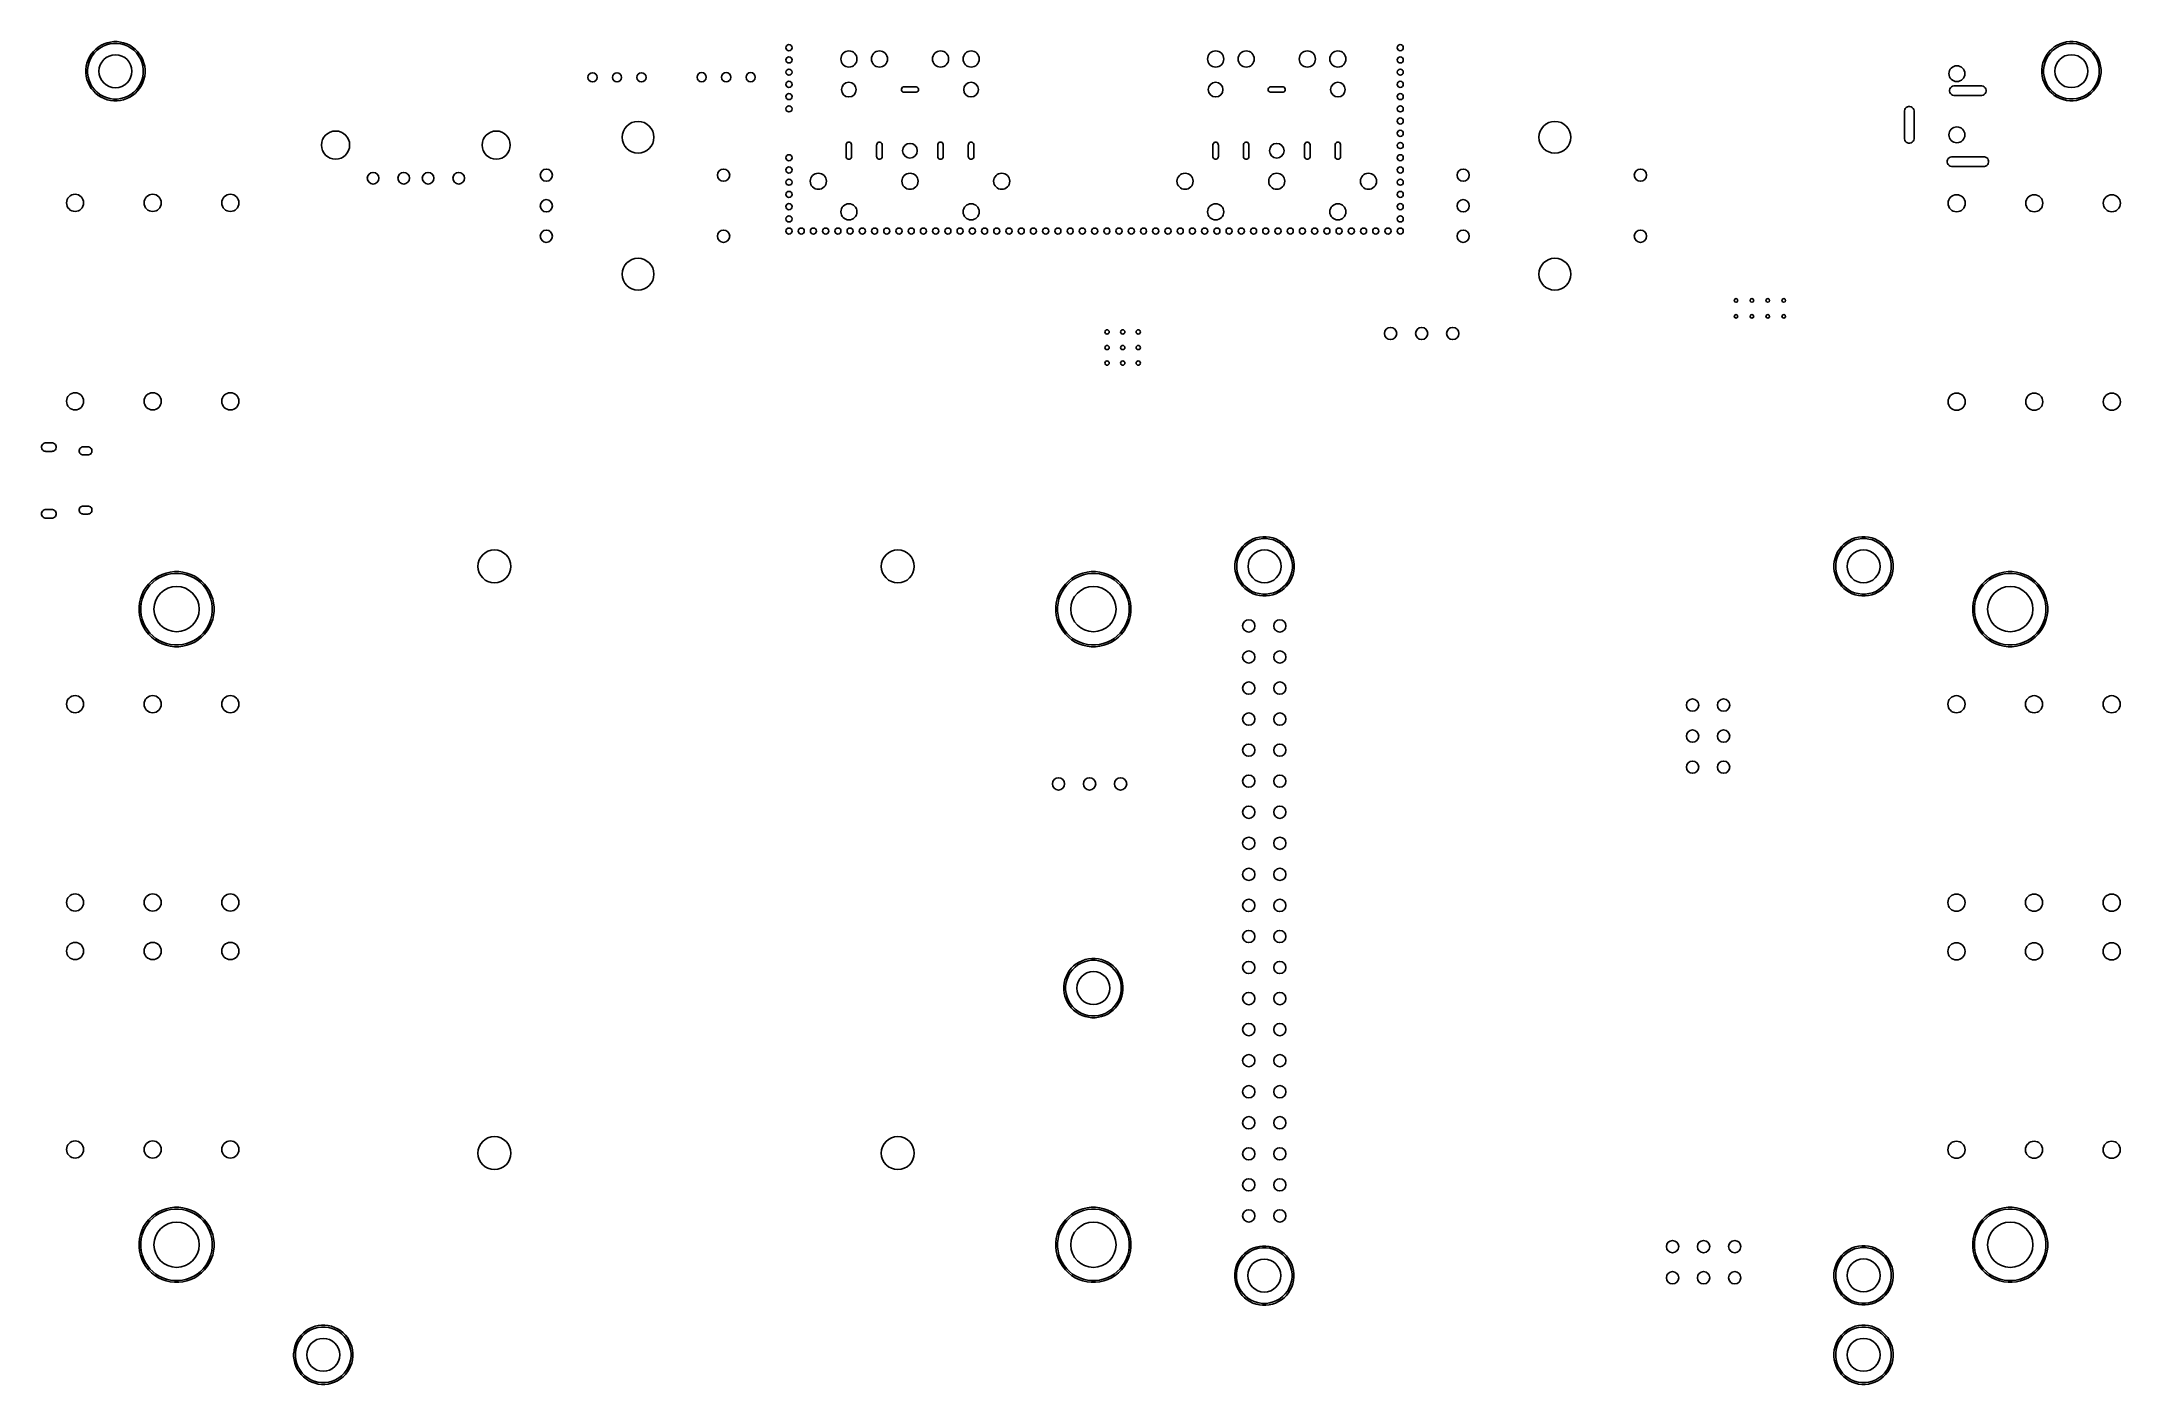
# Model space of a CAD drawing. Extents: x 0.75 to 7.44, y -5.13 to -0.81.
import ezdxf

# ---------------------------------------------------------------- set-up
doc = ezdxf.new("R2010")
doc.units = 0
doc.header["$MEASUREMENT"] = 0
doc.layers.add('BLACK', color=7, linetype='CONTINUOUS')

msp = doc.modelspace()

# ---------------------------------------------------------------- linework, layer by layer
at = {"layer": 'BLACK', "linetype": 'CONTINUOUS'}
for p, q in [((0.8925, -0.8791), (0.896, -0.869)), ((0.896, -0.869), (0.9007, -0.8593)), ((0.9037, -0.8658), (0.8993, -0.8767)), ((0.9007, -0.8593), (0.9064, -0.8503)), ((0.9096, -0.8556), (0.9037, -0.8658)), ((0.9064, -0.8503), (0.9131, -0.8419)), ((0.9168, -0.8463), (0.9096, -0.8556)), ((0.9131, -0.8419), (0.9206, -0.8343)), ((0.9251, -0.838), (0.9168, -0.8463)), ((0.9206, -0.8343), (0.929, -0.8276)), ((0.9344, -0.8309), (0.9251, -0.838)), ((0.929, -0.8276), (0.9381, -0.822)), ((0.9446, -0.825), (0.9344, -0.8309)), ((0.9381, -0.822), (0.9477, -0.8173)), ((0.9554, -0.8205), (0.9446, -0.825)), ((0.9477, -0.8173), (0.9578, -0.8138)), ((0.9667, -0.8175), (0.9554, -0.8205)), ((0.9578, -0.8138), (0.9683, -0.8114)), ((0.9784, -0.8159), (0.9667, -0.8175)), ((0.9683, -0.8114), (0.9789, -0.8102)), ((0.9901, -0.8159), (0.9784, -0.8159)), ((0.9789, -0.8102), (0.9896, -0.8102)), ((0.9896, -0.8102), (1.0002, -0.8114)), ((1.0018, -0.8175), (0.9901, -0.8159)), ((1.0002, -0.8114), (1.0107, -0.8138)), ((1.0131, -0.8205), (1.0018, -0.8175)), ((1.0107, -0.8138), (1.0208, -0.8173)), ((1.024, -0.825), (1.0131, -0.8205)), ((1.0208, -0.8173), (1.0304, -0.822)), ((1.0341, -0.8309), (1.024, -0.825)), ((1.0304, -0.822), (1.0395, -0.8276)), ((1.0434, -0.838), (1.0341, -0.8309)), ((1.0395, -0.8276), (1.0479, -0.8343)), ((1.0517, -0.8463), (1.0434, -0.838)), ((1.0479, -0.8343), (1.0554, -0.8419)), ((1.0589, -0.8556), (1.0517, -0.8463)), ((1.0554, -0.8419), (1.0621, -0.8503)), ((1.0648, -0.8658), (1.0589, -0.8556)), ((1.0621, -0.8503), (1.0678, -0.8593)), ((1.0692, -0.8767), (1.0648, -0.8658)), ((1.0678, -0.8593), (1.0725, -0.869)), ((1.0725, -0.869), (1.076, -0.8791)), ((7.1919, -0.8789), (7.1955, -0.8688)), ((7.1955, -0.8688), (7.2001, -0.8591)), ((7.2032, -0.8656), (7.1987, -0.8764)), ((7.2001, -0.8591), (7.2058, -0.85)), ((7.2091, -0.8554), (7.2032, -0.8656)), ((7.2058, -0.85), (7.2125, -0.8417)), ((7.2162, -0.8461), (7.2091, -0.8554)), ((7.2125, -0.8417), (7.2201, -0.8341)), ((7.2245, -0.8378), (7.2162, -0.8461)), ((7.2201, -0.8341), (7.2284, -0.8274)), ((7.2338, -0.8307), (7.2245, -0.8378)), ((7.2284, -0.8274), (7.2375, -0.8217)), ((7.244, -0.8248), (7.2338, -0.8307)), ((7.2375, -0.8217), (7.2471, -0.8171)), ((7.2548, -0.8203), (7.244, -0.8248)), ((7.2471, -0.8171), (7.2573, -0.8135)), ((7.2662, -0.8173), (7.2548, -0.8203)), ((7.2573, -0.8135), (7.2677, -0.8112)), ((7.2778, -0.8157), (7.2662, -0.8173)), ((7.2677, -0.8112), (7.2783, -0.81)), ((7.2896, -0.8157), (7.2778, -0.8157)), ((7.2783, -0.81), (7.289, -0.81)), ((7.289, -0.81), (7.2997, -0.8112)), ((7.3012, -0.8173), (7.2896, -0.8157)), ((7.2997, -0.8112), (7.3101, -0.8135)), ((7.3125, -0.8203), (7.3012, -0.8173)), ((7.3101, -0.8135), (7.3202, -0.8171)), ((7.3234, -0.8248), (7.3125, -0.8203)), ((7.3202, -0.8171), (7.3299, -0.8217)), ((7.3336, -0.8307), (7.3234, -0.8248)), ((7.3299, -0.8217), (7.3389, -0.8274)), ((7.3429, -0.8378), (7.3336, -0.8307)), ((7.3389, -0.8274), (7.3473, -0.8341)), ((7.3512, -0.8461), (7.3429, -0.8378)), ((7.3473, -0.8341), (7.3549, -0.8417)), ((7.3583, -0.8554), (7.3512, -0.8461)), ((7.3549, -0.8417), (7.3615, -0.85)), ((7.3642, -0.8656), (7.3583, -0.8554)), ((7.3615, -0.85), (7.3672, -0.8591)), ((7.3687, -0.8764), (7.3642, -0.8656)), ((7.3672, -0.8591), (7.3719, -0.8688)), ((7.3719, -0.8688), (7.3754, -0.8789)), ((0.8889, -0.9002), (0.889, -0.8996)), ((0.8889, -0.9109), (0.8889, -0.9002)), ((0.8901, -0.9215), (0.8889, -0.9109)), ((0.889, -0.8996), (0.8901, -0.8895)), ((0.8901, -0.8895), (0.8925, -0.8791)), ((0.8925, -0.9319), (0.8901, -0.9215)), ((0.896, -0.942), (0.8925, -0.9319)), ((0.8962, -0.888), (0.8947, -0.8996)), ((0.8947, -0.8996), (0.8947, -0.9114)), ((0.8947, -0.9114), (0.8962, -0.923)), ((0.8993, -0.8767), (0.8962, -0.888)), ((0.8962, -0.923), (0.8993, -0.9344)), ((0.8993, -0.9344), (0.9037, -0.9452)), ((1.0648, -0.9452), (1.0692, -0.9344)), ((1.0723, -0.888), (1.0692, -0.8767)), ((1.0692, -0.9344), (1.0723, -0.923)), ((1.0738, -0.8996), (1.0723, -0.888)), ((1.0723, -0.923), (1.0738, -0.9114)), ((1.076, -0.9319), (1.0725, -0.942)), ((1.0738, -0.9114), (1.0738, -0.8996)), ((1.076, -0.8791), (1.0784, -0.8895)), ((1.0784, -0.9215), (1.076, -0.9319)), ((1.0784, -0.8895), (1.0796, -0.9002)), ((1.0796, -0.9109), (1.0784, -0.9215)), ((1.0796, -0.9002), (1.0796, -0.9109)), ((7.1884, -0.8994), (7.1896, -0.8893)), ((7.1884, -0.8999), (7.1884, -0.8994)), ((7.1884, -0.9106), (7.1884, -0.8999)), ((7.1896, -0.9213), (7.1884, -0.9106)), ((7.1896, -0.8893), (7.1919, -0.8789)), ((7.1919, -0.9317), (7.1896, -0.9213)), ((7.1955, -0.9418), (7.1919, -0.9317)), ((7.1957, -0.8878), (7.1941, -0.8994)), ((7.1941, -0.8994), (7.1941, -0.9112)), ((7.1941, -0.9112), (7.1957, -0.9228)), ((7.1987, -0.8764), (7.1957, -0.8878)), ((7.1957, -0.9228), (7.1987, -0.9341)), ((7.1987, -0.9341), (7.2032, -0.945)), ((7.3642, -0.945), (7.3687, -0.9341)), ((7.3717, -0.8878), (7.3687, -0.8764)), ((7.3687, -0.9341), (7.3717, -0.9228)), ((7.3733, -0.8994), (7.3717, -0.8878)), ((7.3717, -0.9228), (7.3733, -0.9112)), ((7.3754, -0.9317), (7.3719, -0.9418)), ((7.3733, -0.9112), (7.3733, -0.8994)), ((7.3754, -0.8789), (7.3778, -0.8893)), ((7.3778, -0.9213), (7.3754, -0.9317)), ((7.3778, -0.8893), (7.379, -0.8999)), ((7.379, -0.9106), (7.3778, -0.9213)), ((7.379, -0.8999), (7.379, -0.9106)), ((0.9007, -0.9517), (0.896, -0.942)), ((0.9064, -0.9608), (0.9007, -0.9517)), ((0.9037, -0.9452), (0.9096, -0.9554)), ((0.9131, -0.9691), (0.9064, -0.9608)), ((0.9096, -0.9554), (0.9168, -0.9647)), ((0.9206, -0.9767), (0.9131, -0.9691)), ((0.9168, -0.9647), (0.9251, -0.973)), ((0.929, -0.9834), (0.9206, -0.9767)), ((0.9251, -0.973), (0.9344, -0.9801)), ((0.9381, -0.9891), (0.929, -0.9834)), ((0.9344, -0.9801), (0.9446, -0.986)), ((0.9477, -0.9937), (0.9381, -0.9891)), ((0.9446, -0.986), (0.9554, -0.9905)), ((0.9578, -0.9973), (0.9477, -0.9937)), ((0.9554, -0.9905), (0.9667, -0.9935)), ((0.9683, -0.9996), (0.9578, -0.9973)), ((0.9667, -0.9935), (0.9784, -0.9951)), ((0.9789, -1.0008), (0.9683, -0.9996)), ((0.9784, -0.9951), (0.9901, -0.9951)), ((0.9896, -1.0008), (0.9789, -1.0008)), ((1.0002, -0.9996), (0.9896, -1.0008)), ((0.9901, -0.9951), (1.0018, -0.9935)), ((1.0107, -0.9973), (1.0002, -0.9996)), ((1.0018, -0.9935), (1.0131, -0.9905)), ((1.0208, -0.9937), (1.0107, -0.9973)), ((1.0131, -0.9905), (1.024, -0.986)), ((1.0304, -0.9891), (1.0208, -0.9937)), ((1.024, -0.986), (1.0341, -0.9801)), ((1.0395, -0.9834), (1.0304, -0.9891)), ((1.0341, -0.9801), (1.0434, -0.973)), ((1.0479, -0.9767), (1.0395, -0.9834)), ((1.0434, -0.973), (1.0517, -0.9647)), ((1.0554, -0.9691), (1.0479, -0.9767)), ((1.0517, -0.9647), (1.0589, -0.9554)), ((1.0621, -0.9608), (1.0554, -0.9691)), ((1.0589, -0.9554), (1.0648, -0.9452)), ((1.0678, -0.9517), (1.0621, -0.9608)), ((1.0725, -0.942), (1.0678, -0.9517)), ((3.5157, -0.9628), (3.517, -0.9596)), ((3.5157, -0.9663), (3.5157, -0.9628)), ((3.517, -0.9695), (3.5157, -0.9663)), ((3.517, -0.9596), (3.5195, -0.9572)), ((3.5195, -0.9719), (3.517, -0.9695)), ((3.5195, -0.9572), (3.5227, -0.9559)), ((3.5227, -0.9733), (3.5195, -0.9719)), ((3.5227, -0.9559), (3.5244, -0.9557)), ((3.5244, -0.9734), (3.5227, -0.9733)), ((3.5244, -0.9557), (3.5618, -0.9557)), ((3.5618, -0.9734), (3.5244, -0.9734)), ((3.5618, -0.9557), (3.5635, -0.9559)), ((3.5635, -0.9733), (3.5618, -0.9734)), ((3.5635, -0.9559), (3.5667, -0.9572)), ((3.5667, -0.9719), (3.5635, -0.9733)), ((3.5667, -0.9572), (3.5692, -0.9596)), ((3.5692, -0.9695), (3.5667, -0.9719)), ((3.5692, -0.9596), (3.5705, -0.9628)), ((3.5705, -0.9663), (3.5692, -0.9695)), ((3.5705, -0.9628), (3.5705, -0.9663)), ((4.697, -0.9628), (4.6983, -0.9596)), ((4.697, -0.9663), (4.697, -0.9628)), ((4.6983, -0.9695), (4.697, -0.9663)), ((4.6983, -0.9596), (4.7008, -0.9572)), ((4.7008, -0.9719), (4.6983, -0.9695)), ((4.7008, -0.9572), (4.704, -0.9559)), ((4.704, -0.9733), (4.7008, -0.9719)), ((4.704, -0.9559), (4.7057, -0.9557)), ((4.7057, -0.9734), (4.704, -0.9733)), ((4.7057, -0.9557), (4.7431, -0.9557)), ((4.7431, -0.9734), (4.7057, -0.9734)), ((4.7431, -0.9557), (4.7448, -0.9559)), ((4.7448, -0.9733), (4.7431, -0.9734)), ((4.7448, -0.9559), (4.748, -0.9572)), ((4.748, -0.9719), (4.7448, -0.9733)), ((4.748, -0.9572), (4.7505, -0.9596)), ((4.7505, -0.9695), (4.748, -0.9719)), ((4.7505, -0.9596), (4.7518, -0.9628)), ((4.7518, -0.9663), (4.7505, -0.9695)), ((4.7518, -0.9628), (4.7518, -0.9663)), ((6.8914, -0.966), (6.8924, -0.962)), ((6.8914, -0.9701), (6.8914, -0.966)), ((6.8924, -0.9741), (6.8914, -0.9701)), ((6.8924, -0.962), (6.8945, -0.9585)), ((6.8945, -0.9776), (6.8924, -0.9741)), ((6.8945, -0.9585), (6.8974, -0.9556)), ((6.8974, -0.9805), (6.8945, -0.9776)), ((6.8974, -0.9556), (6.9009, -0.9535)), ((6.9009, -0.9826), (6.8974, -0.9805)), ((6.9009, -0.9535), (6.9049, -0.9524)), ((6.9049, -0.9837), (6.9009, -0.9826)), ((6.9049, -0.9524), (6.907, -0.9523)), ((6.907, -0.9838), (6.9049, -0.9837)), ((6.907, -0.9523), (6.9936, -0.9523)), ((6.9936, -0.9838), (6.907, -0.9838)), ((6.9936, -0.9523), (6.9956, -0.9524)), ((6.9956, -0.9837), (6.9936, -0.9838)), ((6.9956, -0.9524), (6.9996, -0.9535)), ((6.9996, -0.9826), (6.9956, -0.9837)), ((6.9996, -0.9535), (7.0032, -0.9556)), ((7.0032, -0.9805), (6.9996, -0.9826)), ((7.0032, -0.9556), (7.0061, -0.9585)), ((7.0061, -0.9776), (7.0032, -0.9805)), ((7.0061, -0.9585), (7.0081, -0.962)), ((7.0081, -0.9741), (7.0061, -0.9776)), ((7.0081, -0.962), (7.0092, -0.966)), ((7.0092, -0.9701), (7.0081, -0.9741)), ((7.0092, -0.966), (7.0092, -0.9701)), ((7.2001, -0.9515), (7.1955, -0.9418)), ((7.2058, -0.9605), (7.2001, -0.9515)), ((7.2032, -0.945), (7.2091, -0.9552)), ((7.2125, -0.9689), (7.2058, -0.9605)), ((7.2091, -0.9552), (7.2162, -0.9645)), ((7.2201, -0.9765), (7.2125, -0.9689)), ((7.2162, -0.9645), (7.2245, -0.9728)), ((7.2284, -0.9832), (7.2201, -0.9765)), ((7.2245, -0.9728), (7.2338, -0.9799)), ((7.2375, -0.9889), (7.2284, -0.9832)), ((7.2338, -0.9799), (7.244, -0.9858)), ((7.2471, -0.9935), (7.2375, -0.9889)), ((7.244, -0.9858), (7.2548, -0.9903)), ((7.2573, -0.997), (7.2471, -0.9935)), ((7.2548, -0.9903), (7.2662, -0.9933)), ((7.2677, -0.9994), (7.2573, -0.997)), ((7.2662, -0.9933), (7.2778, -0.9949)), ((7.2783, -1.0006), (7.2677, -0.9994)), ((7.2778, -0.9949), (7.2896, -0.9949)), ((7.289, -1.0006), (7.2783, -1.0006)), ((7.2997, -0.9994), (7.289, -1.0006)), ((7.2896, -0.9949), (7.3012, -0.9933)), ((7.3101, -0.997), (7.2997, -0.9994)), ((7.3012, -0.9933), (7.3125, -0.9903)), ((7.3202, -0.9935), (7.3101, -0.997)), ((7.3125, -0.9903), (7.3234, -0.9858)), ((7.3299, -0.9889), (7.3202, -0.9935)), ((7.3234, -0.9858), (7.3336, -0.9799)), ((7.3389, -0.9832), (7.3299, -0.9889)), ((7.3336, -0.9799), (7.3429, -0.9728)), ((7.3473, -0.9765), (7.3389, -0.9832)), ((7.3429, -0.9728), (7.3512, -0.9645)), ((7.3549, -0.9689), (7.3473, -0.9765)), ((7.3512, -0.9645), (7.3583, -0.9552)), ((7.3615, -0.9605), (7.3549, -0.9689)), ((7.3583, -0.9552), (7.3642, -0.945)), ((7.3672, -0.9515), (7.3615, -0.9605)), ((7.3719, -0.9418), (7.3672, -0.9515)), ((6.7456, -1.035), (6.7457, -1.0329)), ((6.7456, -1.1216), (6.7456, -1.035)), ((6.7457, -1.0329), (6.7468, -1.029)), ((6.7468, -1.029), (6.7488, -1.0254)), ((6.7488, -1.0254), (6.7517, -1.0225)), ((6.7517, -1.0225), (6.7553, -1.0204)), ((6.7553, -1.0204), (6.7593, -1.0194)), ((6.7593, -1.0194), (6.7634, -1.0194)), ((6.7634, -1.0194), (6.7673, -1.0204)), ((6.7673, -1.0204), (6.7709, -1.0225)), ((6.7709, -1.0225), (6.7738, -1.0254)), ((6.7738, -1.0254), (6.7759, -1.029)), ((6.7759, -1.029), (6.7769, -1.0329)), ((6.7769, -1.0329), (6.7771, -1.035)), ((6.7771, -1.035), (6.7771, -1.1216)), ((3.3376, -1.141), (3.3389, -1.1378)), ((3.3389, -1.1378), (3.3413, -1.1354)), ((3.3413, -1.1354), (3.3445, -1.134)), ((3.3445, -1.134), (3.348, -1.134)), ((3.348, -1.134), (3.3512, -1.1354)), ((3.3512, -1.1354), (3.3536, -1.1378)), ((3.3536, -1.1378), (3.3549, -1.141)), ((3.436, -1.141), (3.4373, -1.1378)), ((3.4373, -1.1378), (3.4397, -1.1354)), ((3.4397, -1.1354), (3.4429, -1.134)), ((3.4429, -1.134), (3.4464, -1.134)), ((3.4464, -1.134), (3.4496, -1.1354)), ((3.4496, -1.1354), (3.452, -1.1378)), ((3.452, -1.1378), (3.4534, -1.141)), ((3.6328, -1.141), (3.6342, -1.1378)), ((3.6342, -1.1378), (3.6366, -1.1354)), ((3.6366, -1.1354), (3.6398, -1.134)), ((3.6398, -1.134), (3.6432, -1.134)), ((3.6432, -1.134), (3.6464, -1.1354)), ((3.6464, -1.1354), (3.6489, -1.1378)), ((3.6489, -1.1378), (3.6502, -1.141)), ((3.7313, -1.141), (3.7326, -1.1378)), ((3.7326, -1.1378), (3.735, -1.1354)), ((3.735, -1.1354), (3.7382, -1.134)), ((3.7382, -1.134), (3.7417, -1.134)), ((3.7417, -1.134), (3.7449, -1.1354)), ((3.7449, -1.1354), (3.7473, -1.1378)), ((3.7473, -1.1378), (3.7486, -1.141)), ((4.5189, -1.141), (4.5202, -1.1378)), ((4.5202, -1.1378), (4.5226, -1.1354)), ((4.5226, -1.1354), (4.5258, -1.134)), ((4.5258, -1.134), (4.5293, -1.134)), ((4.5293, -1.134), (4.5325, -1.1354)), ((4.5325, -1.1354), (4.5349, -1.1378)), ((4.5349, -1.1378), (4.5362, -1.141)), ((4.6173, -1.141), (4.6186, -1.1378)), ((4.6186, -1.1378), (4.6211, -1.1354)), ((4.6211, -1.1354), (4.6243, -1.134)), ((4.6243, -1.134), (4.6277, -1.134)), ((4.6277, -1.134), (4.6309, -1.1354)), ((4.6309, -1.1354), (4.6333, -1.1378)), ((4.6333, -1.1378), (4.6347, -1.141)), ((4.8141, -1.141), (4.8155, -1.1378)), ((4.8155, -1.1378), (4.8179, -1.1354)), ((4.8179, -1.1354), (4.8211, -1.134)), ((4.8211, -1.134), (4.8246, -1.134)), ((4.8246, -1.134), (4.8278, -1.1354)), ((4.8278, -1.1354), (4.8302, -1.1378)), ((4.8302, -1.1378), (4.8315, -1.141)), ((4.9126, -1.141), (4.9139, -1.1378)), ((4.9139, -1.1378), (4.9163, -1.1354)), ((4.9163, -1.1354), (4.9195, -1.134)), ((4.9195, -1.134), (4.923, -1.134)), ((4.923, -1.134), (4.9262, -1.1354)), ((4.9262, -1.1354), (4.9286, -1.1378)), ((4.9286, -1.1378), (4.9299, -1.141)), ((6.7457, -1.1237), (6.7456, -1.1216)), ((6.7468, -1.1276), (6.7457, -1.1237)), ((6.7488, -1.1312), (6.7468, -1.1276)), ((6.7517, -1.1341), (6.7488, -1.1312)), ((6.7553, -1.1361), (6.7517, -1.1341)), ((6.7593, -1.1372), (6.7553, -1.1361)), ((6.7634, -1.1372), (6.7593, -1.1372)), ((6.7673, -1.1361), (6.7634, -1.1372)), ((6.7709, -1.1341), (6.7673, -1.1361)), ((6.7738, -1.1312), (6.7709, -1.1341)), ((6.7759, -1.1276), (6.7738, -1.1312)), ((6.7769, -1.1237), (6.7759, -1.1276)), ((6.7771, -1.1216), (6.7769, -1.1237)), ((3.3374, -1.1427), (3.3376, -1.141)), ((3.3374, -1.1801), (3.3374, -1.1427)), ((3.3376, -1.1818), (3.3374, -1.1801)), ((3.3389, -1.185), (3.3376, -1.1818)), ((3.3413, -1.1875), (3.3389, -1.185)), ((3.3445, -1.1888), (3.3413, -1.1875)), ((3.348, -1.1888), (3.3445, -1.1888)), ((3.3512, -1.1875), (3.348, -1.1888)), ((3.3536, -1.185), (3.3512, -1.1875)), ((3.3549, -1.1818), (3.3536, -1.185)), ((3.3549, -1.141), (3.3551, -1.1427)), ((3.3551, -1.1801), (3.3549, -1.1818)), ((3.3551, -1.1427), (3.3551, -1.1801)), ((3.4358, -1.1427), (3.436, -1.141)), ((3.4358, -1.1801), (3.4358, -1.1427)), ((3.436, -1.1818), (3.4358, -1.1801)), ((3.4373, -1.185), (3.436, -1.1818)), ((3.4397, -1.1875), (3.4373, -1.185)), ((3.4429, -1.1888), (3.4397, -1.1875)), ((3.4464, -1.1888), (3.4429, -1.1888)), ((3.4496, -1.1875), (3.4464, -1.1888)), ((3.452, -1.185), (3.4496, -1.1875)), ((3.4534, -1.1818), (3.452, -1.185)), ((3.4534, -1.141), (3.4535, -1.1427)), ((3.4535, -1.1801), (3.4534, -1.1818)), ((3.4535, -1.1427), (3.4535, -1.1801)), ((3.6327, -1.1427), (3.6328, -1.141)), ((3.6327, -1.1801), (3.6327, -1.1427)), ((3.6328, -1.1818), (3.6327, -1.1801)), ((3.6342, -1.185), (3.6328, -1.1818)), ((3.6366, -1.1875), (3.6342, -1.185)), ((3.6398, -1.1888), (3.6366, -1.1875)), ((3.6432, -1.1888), (3.6398, -1.1888)), ((3.6464, -1.1875), (3.6432, -1.1888)), ((3.6489, -1.185), (3.6464, -1.1875)), ((3.6502, -1.1818), (3.6489, -1.185)), ((3.6502, -1.141), (3.6504, -1.1427)), ((3.6504, -1.1801), (3.6502, -1.1818)), ((3.6504, -1.1427), (3.6504, -1.1801)), ((3.7311, -1.1427), (3.7313, -1.141)), ((3.7311, -1.1801), (3.7311, -1.1427)), ((3.7313, -1.1818), (3.7311, -1.1801)), ((3.7326, -1.185), (3.7313, -1.1818)), ((3.735, -1.1875), (3.7326, -1.185)), ((3.7382, -1.1888), (3.735, -1.1875)), ((3.7417, -1.1888), (3.7382, -1.1888)), ((3.7449, -1.1875), (3.7417, -1.1888)), ((3.7473, -1.185), (3.7449, -1.1875)), ((3.7486, -1.1818), (3.7473, -1.185)), ((3.7486, -1.141), (3.7488, -1.1427)), ((3.7488, -1.1801), (3.7486, -1.1818)), ((3.7488, -1.1427), (3.7488, -1.1801)), ((4.5187, -1.1427), (4.5189, -1.141)), ((4.5187, -1.1801), (4.5187, -1.1427)), ((4.5189, -1.1818), (4.5187, -1.1801)), ((4.5202, -1.185), (4.5189, -1.1818)), ((4.5226, -1.1875), (4.5202, -1.185)), ((4.5258, -1.1888), (4.5226, -1.1875)), ((4.5293, -1.1888), (4.5258, -1.1888)), ((4.5325, -1.1875), (4.5293, -1.1888)), ((4.5349, -1.185), (4.5325, -1.1875)), ((4.5362, -1.1818), (4.5349, -1.185)), ((4.5362, -1.141), (4.5364, -1.1427)), ((4.5364, -1.1801), (4.5362, -1.1818)), ((4.5364, -1.1427), (4.5364, -1.1801)), ((4.6171, -1.1427), (4.6173, -1.141)), ((4.6171, -1.1801), (4.6171, -1.1427)), ((4.6173, -1.1818), (4.6171, -1.1801)), ((4.6186, -1.185), (4.6173, -1.1818)), ((4.6211, -1.1875), (4.6186, -1.185)), ((4.6243, -1.1888), (4.6211, -1.1875)), ((4.6277, -1.1888), (4.6243, -1.1888)), ((4.6309, -1.1875), (4.6277, -1.1888)), ((4.6333, -1.185), (4.6309, -1.1875)), ((4.6347, -1.1818), (4.6333, -1.185)), ((4.6347, -1.141), (4.6348, -1.1427)), ((4.6348, -1.1801), (4.6347, -1.1818)), ((4.6348, -1.1427), (4.6348, -1.1801)), ((4.814, -1.1427), (4.8141, -1.141)), ((4.814, -1.1801), (4.814, -1.1427)), ((4.8141, -1.1818), (4.814, -1.1801)), ((4.8155, -1.185), (4.8141, -1.1818)), ((4.8179, -1.1875), (4.8155, -1.185)), ((4.8211, -1.1888), (4.8179, -1.1875)), ((4.8246, -1.1888), (4.8211, -1.1888)), ((4.8278, -1.1875), (4.8246, -1.1888)), ((4.8302, -1.185), (4.8278, -1.1875)), ((4.8315, -1.1818), (4.8302, -1.185)), ((4.8315, -1.141), (4.8317, -1.1427)), ((4.8317, -1.1801), (4.8315, -1.1818)), ((4.8317, -1.1427), (4.8317, -1.1801)), ((4.9124, -1.1427), (4.9126, -1.141)), ((4.9124, -1.1801), (4.9124, -1.1427)), ((4.9126, -1.1818), (4.9124, -1.1801)), ((4.9139, -1.185), (4.9126, -1.1818)), ((4.9163, -1.1875), (4.9139, -1.185)), ((4.9195, -1.1888), (4.9163, -1.1875)), ((4.923, -1.1888), (4.9195, -1.1888)), ((4.9262, -1.1875), (4.923, -1.1888)), ((4.9286, -1.185), (4.9262, -1.1875)), ((4.9299, -1.1818), (4.9286, -1.185)), ((4.9299, -1.141), (4.9301, -1.1427)), ((4.9301, -1.1801), (4.9299, -1.1818)), ((4.9301, -1.1427), (4.9301, -1.1801)), ((6.8835, -1.1943), (6.8846, -1.1904)), ((6.8835, -1.1985), (6.8835, -1.1943)), ((6.8846, -1.2024), (6.8835, -1.1985)), ((6.8846, -1.1904), (6.8866, -1.1868)), ((6.8866, -1.206), (6.8846, -1.2024)), ((6.8866, -1.1868), (6.8895, -1.1839)), ((6.8895, -1.1839), (6.8931, -1.1819)), ((6.8931, -1.1819), (6.897, -1.1808)), ((6.897, -1.1808), (6.8991, -1.1807)), ((6.8991, -1.1807), (7.0015, -1.1807)), ((7.0015, -1.1807), (7.0035, -1.1808)), ((7.0035, -1.1808), (7.0075, -1.1819)), ((7.0075, -1.1819), (7.0111, -1.1839)), ((7.0111, -1.1839), (7.014, -1.1868)), ((7.014, -1.1868), (7.016, -1.1904)), ((7.016, -1.2024), (7.014, -1.206)), ((7.016, -1.1904), (7.0171, -1.1943)), ((7.0171, -1.1985), (7.016, -1.2024)), ((7.0171, -1.1943), (7.0171, -1.1985)), ((6.8895, -1.2089), (6.8866, -1.206)), ((6.8931, -1.211), (6.8895, -1.2089)), ((6.897, -1.212), (6.8931, -1.211)), ((6.8991, -1.2121), (6.897, -1.212)), ((7.0015, -1.2121), (6.8991, -1.2121)), ((7.0035, -1.212), (7.0015, -1.2121)), ((7.0075, -1.211), (7.0035, -1.212)), ((7.0111, -1.2089), (7.0075, -1.211)), ((7.014, -1.206), (7.0111, -1.2089)), ((0.7464, -2.1141), (0.7473, -2.1107)), ((0.7464, -2.1177), (0.7464, -2.1141)), ((0.7473, -2.1212), (0.7464, -2.1177)), ((0.7473, -2.1107), (0.7491, -2.1076)), ((0.7491, -2.1243), (0.7473, -2.1212)), ((0.7491, -2.1076), (0.7517, -2.105)), ((0.7517, -2.1269), (0.7491, -2.1243)), ((0.7517, -2.105), (0.7548, -2.1032)), ((0.7548, -2.1287), (0.7517, -2.1269)), ((0.7548, -2.1032), (0.7582, -2.1023)), ((0.7582, -2.1296), (0.7548, -2.1287)), ((0.7582, -2.1023), (0.76, -2.1022)), ((0.76, -2.1297), (0.7582, -2.1296)), ((0.76, -2.1022), (0.7797, -2.1022)), ((0.7797, -2.1297), (0.76, -2.1297)), ((0.7797, -2.1022), (0.7815, -2.1023)), ((0.7815, -2.1296), (0.7797, -2.1297)), ((0.7815, -2.1023), (0.785, -2.1032)), ((0.785, -2.1287), (0.7815, -2.1296)), ((0.785, -2.1032), (0.7881, -2.105)), ((0.7881, -2.1269), (0.785, -2.1287)), ((0.7881, -2.105), (0.7907, -2.1076)), ((0.7907, -2.1243), (0.7881, -2.1269)), ((0.7907, -2.1076), (0.7925, -2.1107)), ((0.7925, -2.1212), (0.7907, -2.1243)), ((0.7925, -2.1107), (0.7934, -2.1141)), ((0.7934, -2.1177), (0.7925, -2.1212)), ((0.7934, -2.1141), (0.7934, -2.1177)), ((0.8674, -2.1265), (0.8683, -2.1233)), ((0.8674, -2.1298), (0.8674, -2.1265)), ((0.8683, -2.133), (0.8674, -2.1298)), ((0.8683, -2.1233), (0.87, -2.1204)), ((0.87, -2.1359), (0.8683, -2.133)), ((0.87, -2.1204), (0.8723, -2.118)), ((0.8723, -2.1383), (0.87, -2.1359)), ((0.8723, -2.118), (0.8752, -2.1163)), ((0.8752, -2.14), (0.8723, -2.1383)), ((0.8752, -2.1163), (0.8784, -2.1155)), ((0.8784, -2.1408), (0.8752, -2.14)), ((0.8784, -2.1155), (0.8801, -2.1154)), ((0.8801, -2.1409), (0.8784, -2.1408)), ((0.8801, -2.1154), (0.8959, -2.1154)), ((0.8959, -2.1409), (0.8801, -2.1409)), ((0.8959, -2.1154), (0.8975, -2.1155)), ((0.8975, -2.1408), (0.8959, -2.1409)), ((0.8975, -2.1155), (0.9008, -2.1163)), ((0.9008, -2.14), (0.8975, -2.1408)), ((0.9008, -2.1163), (0.9037, -2.118)), ((0.9037, -2.1383), (0.9008, -2.14)), ((0.9037, -2.118), (0.906, -2.1204)), ((0.906, -2.1359), (0.9037, -2.1383)), ((0.906, -2.1204), (0.9077, -2.1233)), ((0.9077, -2.133), (0.906, -2.1359)), ((0.9077, -2.1233), (0.9086, -2.1265)), ((0.9086, -2.1298), (0.9077, -2.133)), ((0.9086, -2.1265), (0.9086, -2.1298)), ((0.7464, -2.3291), (0.7473, -2.3256)), ((0.7464, -2.3327), (0.7464, -2.3291)), ((0.7473, -2.3362), (0.7464, -2.3327)), ((0.7473, -2.3256), (0.7491, -2.3225)), ((0.7491, -2.3393), (0.7473, -2.3362)), ((0.7491, -2.3225), (0.7517, -2.32)), ((0.7517, -2.3418), (0.7491, -2.3393)), ((0.7517, -2.32), (0.7548, -2.3182)), ((0.7548, -2.3436), (0.7517, -2.3418)), ((0.7548, -2.3182), (0.7582, -2.3172)), ((0.7582, -2.3172), (0.76, -2.3171)), ((0.76, -2.3171), (0.7797, -2.3171)), ((0.7797, -2.3171), (0.7815, -2.3172)), ((0.7815, -2.3172), (0.785, -2.3182)), ((0.785, -2.3182), (0.7881, -2.32)), ((0.7881, -2.3418), (0.785, -2.3436)), ((0.7881, -2.32), (0.7907, -2.3225)), ((0.7907, -2.3393), (0.7881, -2.3418)), ((0.7907, -2.3225), (0.7925, -2.3256)), ((0.7925, -2.3362), (0.7907, -2.3393)), ((0.7925, -2.3256), (0.7934, -2.3291)), ((0.7934, -2.3327), (0.7925, -2.3362)), ((0.7934, -2.3291), (0.7934, -2.3327)), ((0.8674, -2.317), (0.8683, -2.3138)), ((0.8674, -2.3204), (0.8674, -2.317)), ((0.8683, -2.3236), (0.8674, -2.3204)), ((0.8683, -2.3138), (0.87, -2.3109)), ((0.87, -2.3265), (0.8683, -2.3236)), ((0.87, -2.3109), (0.8723, -2.3085)), ((0.8723, -2.3289), (0.87, -2.3265)), ((0.8723, -2.3085), (0.8752, -2.3069)), ((0.8752, -2.3305), (0.8723, -2.3289)), ((0.8752, -2.3069), (0.8784, -2.306)), ((0.8784, -2.3314), (0.8752, -2.3305)), ((0.8784, -2.306), (0.8801, -2.3059)), ((0.8801, -2.3315), (0.8784, -2.3314)), ((0.8801, -2.3059), (0.8959, -2.3059)), ((0.8959, -2.3315), (0.8801, -2.3315)), ((0.8959, -2.3059), (0.8975, -2.306)), ((0.8975, -2.3314), (0.8959, -2.3315)), ((0.8975, -2.306), (0.9008, -2.3069)), ((0.9008, -2.3305), (0.8975, -2.3314)), ((0.9008, -2.3069), (0.9037, -2.3085)), ((0.9037, -2.3289), (0.9008, -2.3305)), ((0.9037, -2.3085), (0.906, -2.3109)), ((0.906, -2.3265), (0.9037, -2.3289)), ((0.906, -2.3109), (0.9077, -2.3138)), ((0.9077, -2.3236), (0.906, -2.3265)), ((0.9077, -2.3138), (0.9086, -2.317)), ((0.9086, -2.3204), (0.9077, -2.3236)), ((0.9086, -2.317), (0.9086, -2.3204)), ((0.7582, -2.3446), (0.7548, -2.3436)), ((0.76, -2.3447), (0.7582, -2.3446)), ((0.7797, -2.3447), (0.76, -2.3447)), ((0.7815, -2.3446), (0.7797, -2.3447)), ((0.785, -2.3436), (0.7815, -2.3446)), ((4.6485, -2.4118), (4.6586, -2.4083)), ((4.6586, -2.4083), (4.669, -2.4059)), ((4.669, -2.4059), (4.6797, -2.4047)), ((4.6797, -2.4047), (4.6904, -2.4047)), ((4.6904, -2.4047), (4.701, -2.4059)), ((4.701, -2.4059), (4.7115, -2.4083)), ((4.7115, -2.4083), (4.7216, -2.4118)), ((6.5776, -2.4118), (6.5877, -2.4083)), ((6.5877, -2.4083), (6.5982, -2.4059)), ((6.5982, -2.4059), (6.6088, -2.4047)), ((6.6088, -2.4047), (6.6195, -2.4047)), ((6.6195, -2.4047), (6.6302, -2.4059)), ((6.6302, -2.4059), (6.6406, -2.4083)), ((6.6406, -2.4083), (6.6507, -2.4118)), ((4.5909, -2.484), (4.5933, -2.4736)), ((4.5933, -2.4736), (4.5968, -2.4635)), ((4.5968, -2.4635), (4.6015, -2.4538)), ((4.6, -2.4711), (4.597, -2.4825)), ((4.6045, -2.4603), (4.6, -2.4711)), ((4.6015, -2.4538), (4.6072, -2.4448)), ((4.6104, -2.4501), (4.6045, -2.4603)), ((4.6072, -2.4448), (4.6139, -2.4364)), ((4.6176, -2.4408), (4.6104, -2.4501)), ((4.6139, -2.4364), (4.6214, -2.4288)), ((4.6259, -2.4325), (4.6176, -2.4408)), ((4.6214, -2.4288), (4.6298, -2.4221)), ((4.6352, -2.4254), (4.6259, -2.4325)), ((4.6298, -2.4221), (4.6389, -2.4164)), ((4.6453, -2.4195), (4.6352, -2.4254)), ((4.6389, -2.4164), (4.6485, -2.4118)), ((4.6562, -2.415), (4.6453, -2.4195)), ((4.6675, -2.412), (4.6562, -2.415)), ((4.6792, -2.4104), (4.6675, -2.412)), ((4.6909, -2.4104), (4.6792, -2.4104)), ((4.7026, -2.412), (4.6909, -2.4104)), ((4.7139, -2.415), (4.7026, -2.412)), ((4.7247, -2.4195), (4.7139, -2.415)), ((4.7216, -2.4118), (4.7312, -2.4164)), ((4.7349, -2.4254), (4.7247, -2.4195)), ((4.7312, -2.4164), (4.7403, -2.4221)), ((4.7442, -2.4325), (4.7349, -2.4254)), ((4.7403, -2.4221), (4.7487, -2.4288)), ((4.7525, -2.4408), (4.7442, -2.4325)), ((4.7487, -2.4288), (4.7562, -2.4364)), ((4.7597, -2.4501), (4.7525, -2.4408)), ((4.7562, -2.4364), (4.7629, -2.4448)), ((4.7655, -2.4603), (4.7597, -2.4501)), ((4.7629, -2.4448), (4.7686, -2.4538)), ((4.77, -2.4711), (4.7655, -2.4603)), ((4.7686, -2.4538), (4.7732, -2.4635)), ((4.7731, -2.4825), (4.77, -2.4711)), ((4.7732, -2.4635), (4.7768, -2.4736)), ((4.7768, -2.4736), (4.7792, -2.484)), ((6.52, -2.484), (6.5224, -2.4736)), ((6.5224, -2.4736), (6.526, -2.4635)), ((6.526, -2.4635), (6.5306, -2.4538)), ((6.5292, -2.4711), (6.5261, -2.4825)), ((6.5337, -2.4603), (6.5292, -2.4711)), ((6.5306, -2.4538), (6.5363, -2.4448)), ((6.5395, -2.4501), (6.5337, -2.4603)), ((6.5363, -2.4448), (6.543, -2.4364)), ((6.5467, -2.4408), (6.5395, -2.4501)), ((6.543, -2.4364), (6.5506, -2.4288)), ((6.555, -2.4325), (6.5467, -2.4408)), ((6.5506, -2.4288), (6.5589, -2.4221)), ((6.5643, -2.4254), (6.555, -2.4325)), ((6.5589, -2.4221), (6.568, -2.4164)), ((6.5745, -2.4195), (6.5643, -2.4254)), ((6.568, -2.4164), (6.5776, -2.4118)), ((6.5853, -2.415), (6.5745, -2.4195)), ((6.5967, -2.412), (6.5853, -2.415)), ((6.6083, -2.4104), (6.5967, -2.412)), ((6.62, -2.4104), (6.6083, -2.4104)), ((6.6317, -2.412), (6.62, -2.4104)), ((6.643, -2.415), (6.6317, -2.412)), ((6.6539, -2.4195), (6.643, -2.415)), ((6.6507, -2.4118), (6.6604, -2.4164)), ((6.664, -2.4254), (6.6539, -2.4195)), ((6.6604, -2.4164), (6.6694, -2.4221)), ((6.6734, -2.4325), (6.664, -2.4254)), ((6.6694, -2.4221), (6.6778, -2.4288)), ((6.6817, -2.4408), (6.6734, -2.4325)), ((6.6778, -2.4288), (6.6854, -2.4364)), ((6.6888, -2.4501), (6.6817, -2.4408)), ((6.6854, -2.4364), (6.692, -2.4448)), ((6.6947, -2.4603), (6.6888, -2.4501)), ((6.692, -2.4448), (6.6977, -2.4538)), ((6.6992, -2.4711), (6.6947, -2.4603)), ((6.6977, -2.4538), (6.7024, -2.4635)), ((6.7022, -2.4825), (6.6992, -2.4711)), ((6.7024, -2.4635), (6.7059, -2.4736)), ((6.7059, -2.4736), (6.7083, -2.484)), ((1.1004, -2.5475), (1.111, -2.5391)), ((1.1144, -2.5437), (1.1042, -2.5518)), ((1.111, -2.5391), (1.1225, -2.5318)), ((1.1253, -2.5368), (1.1144, -2.5437)), ((1.1225, -2.5318), (1.1348, -2.5259)), ((1.137, -2.5312), (1.1253, -2.5368)), ((1.1348, -2.5259), (1.1476, -2.5215)), ((1.1492, -2.527), (1.137, -2.5312)), ((1.1476, -2.5215), (1.1608, -2.5184)), ((1.1618, -2.5241), (1.1492, -2.527)), ((1.1608, -2.5184), (1.1743, -2.5169)), ((1.1746, -2.5226), (1.1618, -2.5241)), ((1.1743, -2.5169), (1.1879, -2.5169)), ((1.1876, -2.5226), (1.1746, -2.5226)), ((1.2004, -2.5241), (1.1876, -2.5226)), ((1.1879, -2.5169), (1.2014, -2.5184)), ((1.213, -2.527), (1.2004, -2.5241)), ((1.2014, -2.5184), (1.2146, -2.5215)), ((1.2252, -2.5312), (1.213, -2.527)), ((1.2146, -2.5215), (1.2274, -2.5259)), ((1.2369, -2.5368), (1.2252, -2.5312)), ((1.2274, -2.5259), (1.2397, -2.5318)), ((1.2478, -2.5437), (1.2369, -2.5368)), ((1.2397, -2.5318), (1.2512, -2.5391)), ((1.258, -2.5518), (1.2478, -2.5437)), ((1.2512, -2.5391), (1.2618, -2.5475)), ((4.0532, -2.5475), (4.0638, -2.5391)), ((4.0671, -2.5437), (4.057, -2.5518)), ((4.0638, -2.5391), (4.0753, -2.5318)), ((4.0781, -2.5368), (4.0671, -2.5437)), ((4.0753, -2.5318), (4.0875, -2.5259)), ((4.0897, -2.5312), (4.0781, -2.5368)), ((4.0875, -2.5259), (4.1003, -2.5215)), ((4.1019, -2.527), (4.0897, -2.5312)), ((4.1003, -2.5215), (4.1136, -2.5184)), ((4.1145, -2.5241), (4.1019, -2.527)), ((4.1136, -2.5184), (4.1271, -2.5169)), ((4.1274, -2.5226), (4.1145, -2.5241)), ((4.1271, -2.5169), (4.1406, -2.5169)), ((4.1403, -2.5226), (4.1274, -2.5226)), ((4.1532, -2.5241), (4.1403, -2.5226)), ((4.1406, -2.5169), (4.1541, -2.5184)), ((4.1658, -2.527), (4.1532, -2.5241)), ((4.1541, -2.5184), (4.1674, -2.5215)), ((4.178, -2.5312), (4.1658, -2.527)), ((4.1674, -2.5215), (4.1802, -2.5259)), ((4.1896, -2.5368), (4.178, -2.5312)), ((4.1802, -2.5259), (4.1924, -2.5318)), ((4.2006, -2.5437), (4.1896, -2.5368)), ((4.1924, -2.5318), (4.2039, -2.5391)), ((4.2107, -2.5518), (4.2006, -2.5437)), ((4.2039, -2.5391), (4.2145, -2.5475)), ((4.5897, -2.4946), (4.5898, -2.4941)), ((4.5897, -2.5054), (4.5897, -2.4946)), ((4.5909, -2.516), (4.5897, -2.5054)), ((4.5898, -2.4941), (4.5909, -2.484)), ((4.5933, -2.5264), (4.5909, -2.516)), ((4.5968, -2.5365), (4.5933, -2.5264)), ((4.597, -2.4825), (4.5955, -2.4941)), ((4.5955, -2.4941), (4.5955, -2.5059)), ((4.5955, -2.5059), (4.597, -2.5175)), ((4.6015, -2.5462), (4.5968, -2.5365)), ((4.597, -2.5175), (4.6, -2.5289)), ((4.6, -2.5289), (4.6045, -2.5397)), ((4.6045, -2.5397), (4.6104, -2.5499)), ((4.7597, -2.5499), (4.7655, -2.5397)), ((4.7655, -2.5397), (4.77, -2.5289)), ((4.7732, -2.5365), (4.7686, -2.5462)), ((4.77, -2.5289), (4.7731, -2.5175)), ((4.7746, -2.4941), (4.7731, -2.4825)), ((4.7731, -2.5175), (4.7746, -2.5059)), ((4.7768, -2.5264), (4.7732, -2.5365)), ((4.7746, -2.5059), (4.7746, -2.4941)), ((4.7792, -2.516), (4.7768, -2.5264)), ((4.7792, -2.484), (4.7804, -2.4946)), ((4.7804, -2.5054), (4.7792, -2.516)), ((4.7804, -2.4946), (4.7804, -2.5054)), ((6.5189, -2.4941), (6.52, -2.484)), ((6.5189, -2.4946), (6.5189, -2.4941)), ((6.5189, -2.5054), (6.5189, -2.4946)), ((6.52, -2.516), (6.5189, -2.5054)), ((6.5224, -2.5264), (6.52, -2.516)), ((6.526, -2.5365), (6.5224, -2.5264)), ((6.5261, -2.4825), (6.5246, -2.4941)), ((6.5246, -2.4941), (6.5246, -2.5059)), ((6.5246, -2.5059), (6.5261, -2.5175)), ((6.5306, -2.5462), (6.526, -2.5365)), ((6.5261, -2.5175), (6.5292, -2.5289)), ((6.5292, -2.5289), (6.5337, -2.5397)), ((6.5337, -2.5397), (6.5395, -2.5499)), ((6.6888, -2.5499), (6.6947, -2.5397)), ((6.6947, -2.5397), (6.6992, -2.5289)), ((6.7024, -2.5365), (6.6977, -2.5462)), ((6.6992, -2.5289), (6.7022, -2.5175)), ((6.7037, -2.4941), (6.7022, -2.4825)), ((6.7022, -2.5175), (6.7037, -2.5059)), ((6.7059, -2.5264), (6.7024, -2.5365)), ((6.7037, -2.5059), (6.7037, -2.4941)), ((6.7083, -2.516), (6.7059, -2.5264)), ((6.7083, -2.484), (6.7095, -2.4946)), ((6.7095, -2.5054), (6.7083, -2.516)), ((6.7095, -2.4946), (6.7095, -2.5054)), ((7.0059, -2.5475), (7.0166, -2.5391)), ((7.0199, -2.5437), (7.0098, -2.5518)), ((7.0166, -2.5391), (7.0281, -2.5318)), ((7.0308, -2.5368), (7.0199, -2.5437)), ((7.0281, -2.5318), (7.0403, -2.5259)), ((7.0425, -2.5312), (7.0308, -2.5368)), ((7.0403, -2.5259), (7.0531, -2.5215)), ((7.0547, -2.527), (7.0425, -2.5312)), ((7.0531, -2.5215), (7.0663, -2.5184)), ((7.0673, -2.5241), (7.0547, -2.527)), ((7.0663, -2.5184), (7.0798, -2.5169)), ((7.0801, -2.5226), (7.0673, -2.5241)), ((7.0798, -2.5169), (7.0934, -2.5169)), ((7.0931, -2.5226), (7.0801, -2.5226)), ((7.1059, -2.5241), (7.0931, -2.5226)), ((7.0934, -2.5169), (7.1069, -2.5184)), ((7.1185, -2.527), (7.1059, -2.5241)), ((7.1069, -2.5184), (7.1201, -2.5215)), ((7.1308, -2.5312), (7.1185, -2.527)), ((7.1201, -2.5215), (7.1329, -2.5259)), ((7.1424, -2.5368), (7.1308, -2.5312)), ((7.1329, -2.5259), (7.1452, -2.5318)), ((7.1534, -2.5437), (7.1424, -2.5368)), ((7.1452, -2.5318), (7.1567, -2.5391)), ((7.1635, -2.5518), (7.1534, -2.5437)), ((7.1567, -2.5391), (7.1673, -2.5475)), ((1.0617, -2.6175), (1.0648, -2.6043)), ((1.0648, -2.6043), (1.0693, -2.5915)), ((1.0703, -2.6059), (1.0674, -2.6185)), ((1.0693, -2.5915), (1.0751, -2.5792)), ((1.0745, -2.5937), (1.0703, -2.6059)), ((1.0802, -2.582), (1.0745, -2.5937)), ((1.0751, -2.5792), (1.0824, -2.5677)), ((1.087, -2.5711), (1.0802, -2.582)), ((1.0824, -2.5677), (1.0908, -2.5571)), ((1.0951, -2.5609), (1.087, -2.5711)), ((1.0908, -2.5571), (1.1004, -2.5475)), ((1.1042, -2.5518), (1.0951, -2.5609)), ((1.2671, -2.5609), (1.258, -2.5518)), ((1.2618, -2.5475), (1.2714, -2.5571)), ((1.2752, -2.5711), (1.2671, -2.5609)), ((1.2714, -2.5571), (1.2798, -2.5677)), ((1.282, -2.582), (1.2752, -2.5711)), ((1.2798, -2.5677), (1.2871, -2.5792)), ((1.2877, -2.5937), (1.282, -2.582)), ((1.2871, -2.5792), (1.293, -2.5915)), ((1.2919, -2.6059), (1.2877, -2.5937)), ((1.2948, -2.6185), (1.2919, -2.6059)), ((1.293, -2.5915), (1.2974, -2.6043)), ((1.2974, -2.6043), (1.3005, -2.6175)), ((4.0145, -2.6175), (4.0175, -2.6043)), ((4.0175, -2.6043), (4.022, -2.5915)), ((4.023, -2.6059), (4.0201, -2.6185)), ((4.022, -2.5915), (4.0279, -2.5792)), ((4.0273, -2.5937), (4.023, -2.6059)), ((4.0329, -2.582), (4.0273, -2.5937)), ((4.0279, -2.5792), (4.0351, -2.5677)), ((4.0398, -2.5711), (4.0329, -2.582)), ((4.0351, -2.5677), (4.0436, -2.5571)), ((4.0479, -2.5609), (4.0398, -2.5711)), ((4.0436, -2.5571), (4.0532, -2.5475)), ((4.057, -2.5518), (4.0479, -2.5609)), ((4.2199, -2.5609), (4.2107, -2.5518)), ((4.2145, -2.5475), (4.2241, -2.5571)), ((4.2279, -2.5711), (4.2199, -2.5609)), ((4.2241, -2.5571), (4.2326, -2.5677)), ((4.2348, -2.582), (4.2279, -2.5711)), ((4.2326, -2.5677), (4.2398, -2.5792)), ((4.2404, -2.5937), (4.2348, -2.582)), ((4.2398, -2.5792), (4.2457, -2.5915)), ((4.2447, -2.6059), (4.2404, -2.5937)), ((4.2476, -2.6185), (4.2447, -2.6059)), ((4.2457, -2.5915), (4.2502, -2.6043)), ((4.2502, -2.6043), (4.2532, -2.6175)), ((4.6072, -2.5552), (4.6015, -2.5462)), ((4.6139, -2.5636), (4.6072, -2.5552)), ((4.6104, -2.5499), (4.6176, -2.5592)), ((4.6214, -2.5712), (4.6139, -2.5636)), ((4.6176, -2.5592), (4.6259, -2.5675)), ((4.6298, -2.5779), (4.6214, -2.5712)), ((4.6259, -2.5675), (4.6352, -2.5746)), ((4.6389, -2.5836), (4.6298, -2.5779)), ((4.6352, -2.5746), (4.6453, -2.5805)), ((4.6485, -2.5882), (4.6389, -2.5836)), ((4.6453, -2.5805), (4.6562, -2.585)), ((4.6586, -2.5917), (4.6485, -2.5882)), ((4.6562, -2.585), (4.6675, -2.588)), ((4.669, -2.5941), (4.6586, -2.5917)), ((4.6675, -2.588), (4.6792, -2.5896)), ((4.6797, -2.5953), (4.669, -2.5941)), ((4.6792, -2.5896), (4.6909, -2.5896)), ((4.6904, -2.5953), (4.6797, -2.5953)), ((4.701, -2.5941), (4.6904, -2.5953)), ((4.6909, -2.5896), (4.7026, -2.588)), ((4.7115, -2.5917), (4.701, -2.5941)), ((4.7026, -2.588), (4.7139, -2.585)), ((4.7216, -2.5882), (4.7115, -2.5917)), ((4.7139, -2.585), (4.7247, -2.5805)), ((4.7312, -2.5836), (4.7216, -2.5882)), ((4.7247, -2.5805), (4.7349, -2.5746)), ((4.7403, -2.5779), (4.7312, -2.5836)), ((4.7349, -2.5746), (4.7442, -2.5675)), ((4.7487, -2.5712), (4.7403, -2.5779)), ((4.7442, -2.5675), (4.7525, -2.5592)), ((4.7562, -2.5636), (4.7487, -2.5712)), ((4.7525, -2.5592), (4.7597, -2.5499)), ((4.7629, -2.5552), (4.7562, -2.5636)), ((4.7686, -2.5462), (4.7629, -2.5552)), ((6.5363, -2.5552), (6.5306, -2.5462)), ((6.543, -2.5636), (6.5363, -2.5552)), ((6.5395, -2.5499), (6.5467, -2.5592)), ((6.5506, -2.5712), (6.543, -2.5636)), ((6.5467, -2.5592), (6.555, -2.5675)), ((6.5589, -2.5779), (6.5506, -2.5712)), ((6.555, -2.5675), (6.5643, -2.5746)), ((6.568, -2.5836), (6.5589, -2.5779)), ((6.5643, -2.5746), (6.5745, -2.5805)), ((6.5776, -2.5882), (6.568, -2.5836)), ((6.5745, -2.5805), (6.5853, -2.585)), ((6.5877, -2.5917), (6.5776, -2.5882)), ((6.5853, -2.585), (6.5967, -2.588)), ((6.5982, -2.5941), (6.5877, -2.5917)), ((6.5967, -2.588), (6.6083, -2.5896)), ((6.6088, -2.5953), (6.5982, -2.5941)), ((6.6083, -2.5896), (6.62, -2.5896)), ((6.6195, -2.5953), (6.6088, -2.5953)), ((6.6302, -2.5941), (6.6195, -2.5953)), ((6.62, -2.5896), (6.6317, -2.588)), ((6.6406, -2.5917), (6.6302, -2.5941)), ((6.6317, -2.588), (6.643, -2.585)), ((6.6507, -2.5882), (6.6406, -2.5917)), ((6.643, -2.585), (6.6539, -2.5805)), ((6.6604, -2.5836), (6.6507, -2.5882)), ((6.6539, -2.5805), (6.664, -2.5746)), ((6.6694, -2.5779), (6.6604, -2.5836)), ((6.664, -2.5746), (6.6734, -2.5675)), ((6.6778, -2.5712), (6.6694, -2.5779)), ((6.6734, -2.5675), (6.6817, -2.5592)), ((6.6854, -2.5636), (6.6778, -2.5712)), ((6.6817, -2.5592), (6.6888, -2.5499)), ((6.692, -2.5552), (6.6854, -2.5636)), ((6.6977, -2.5462), (6.692, -2.5552)), ((6.9673, -2.6175), (6.9703, -2.6043)), ((6.9703, -2.6043), (6.9748, -2.5915)), ((6.9758, -2.6059), (6.9729, -2.6185)), ((6.9748, -2.5915), (6.9807, -2.5792)), ((6.9801, -2.5937), (6.9758, -2.6059)), ((6.9857, -2.582), (6.9801, -2.5937)), ((6.9807, -2.5792), (6.9879, -2.5677)), ((6.9925, -2.5711), (6.9857, -2.582)), ((6.9879, -2.5677), (6.9963, -2.5571)), ((7.0006, -2.5609), (6.9925, -2.5711)), ((6.9963, -2.5571), (7.0059, -2.5475)), ((7.0098, -2.5518), (7.0006, -2.5609)), ((7.1726, -2.5609), (7.1635, -2.5518)), ((7.1673, -2.5475), (7.1769, -2.5571)), ((7.1807, -2.5711), (7.1726, -2.5609)), ((7.1769, -2.5571), (7.1853, -2.5677)), ((7.1876, -2.582), (7.1807, -2.5711)), ((7.1853, -2.5677), (7.1926, -2.5792)), ((7.1932, -2.5937), (7.1876, -2.582)), ((7.1926, -2.5792), (7.1985, -2.5915)), ((7.1974, -2.6059), (7.1932, -2.5937)), ((7.2003, -2.6185), (7.1974, -2.6059)), ((7.1985, -2.5915), (7.2029, -2.6043)), ((7.2029, -2.6043), (7.206, -2.6175)), ((1.0602, -2.631), (1.0617, -2.6175)), ((1.0602, -2.6313), (1.0602, -2.631)), ((1.0602, -2.6446), (1.0602, -2.6313)), ((1.0617, -2.6581), (1.0602, -2.6446)), ((1.0648, -2.6713), (1.0617, -2.6581)), ((1.0693, -2.6841), (1.0648, -2.6713)), ((1.0674, -2.6185), (1.0659, -2.6313)), ((1.0659, -2.6313), (1.0659, -2.6443)), ((1.0659, -2.6443), (1.0674, -2.6571)), ((1.0674, -2.6571), (1.0703, -2.6697)), ((1.0703, -2.6697), (1.0745, -2.6819)), ((1.2877, -2.6819), (1.2919, -2.6697)), ((1.2919, -2.6697), (1.2948, -2.6571)), ((1.2974, -2.6713), (1.293, -2.6841)), ((1.2963, -2.6313), (1.2948, -2.6185)), ((1.2948, -2.6571), (1.2963, -2.6443)), ((1.2963, -2.6443), (1.2963, -2.6313)), ((1.3005, -2.6581), (1.2974, -2.6713)), ((1.3005, -2.6175), (1.302, -2.631)), ((1.302, -2.6446), (1.3005, -2.6581)), ((1.302, -2.631), (1.302, -2.6446)), ((4.013, -2.631), (4.0145, -2.6175)), ((4.013, -2.6313), (4.013, -2.631)), ((4.013, -2.6446), (4.013, -2.6313)), ((4.0145, -2.6581), (4.013, -2.6446)), ((4.0175, -2.6713), (4.0145, -2.6581)), ((4.022, -2.6841), (4.0175, -2.6713)), ((4.0201, -2.6185), (4.0187, -2.6313)), ((4.0187, -2.6313), (4.0187, -2.6443)), ((4.0187, -2.6443), (4.0201, -2.6571)), ((4.0201, -2.6571), (4.023, -2.6697)), ((4.023, -2.6697), (4.0273, -2.6819)), ((4.2404, -2.6819), (4.2447, -2.6697)), ((4.2447, -2.6697), (4.2476, -2.6571)), ((4.2502, -2.6713), (4.2457, -2.6841)), ((4.249, -2.6313), (4.2476, -2.6185)), ((4.2476, -2.6571), (4.249, -2.6443)), ((4.249, -2.6443), (4.249, -2.6313)), ((4.2532, -2.6581), (4.2502, -2.6713)), ((4.2532, -2.6175), (4.2547, -2.631)), ((4.2547, -2.6446), (4.2532, -2.6581)), ((4.2547, -2.631), (4.2547, -2.6446)), ((6.9657, -2.631), (6.9673, -2.6175)), ((6.9657, -2.6313), (6.9657, -2.631)), ((6.9657, -2.6446), (6.9657, -2.6313)), ((6.9673, -2.6581), (6.9657, -2.6446)), ((6.9703, -2.6713), (6.9673, -2.6581)), ((6.9748, -2.6841), (6.9703, -2.6713)), ((6.9729, -2.6185), (6.9715, -2.6313)), ((6.9715, -2.6313), (6.9715, -2.6443)), ((6.9715, -2.6443), (6.9729, -2.6571)), ((6.9729, -2.6571), (6.9758, -2.6697)), ((6.9758, -2.6697), (6.9801, -2.6819)), ((7.1932, -2.6819), (7.1974, -2.6697)), ((7.1974, -2.6697), (7.2003, -2.6571)), ((7.2029, -2.6713), (7.1985, -2.6841)), ((7.2018, -2.6313), (7.2003, -2.6185)), ((7.2003, -2.6571), (7.2018, -2.6443)), ((7.2018, -2.6443), (7.2018, -2.6313)), ((7.206, -2.6581), (7.2029, -2.6713)), ((7.206, -2.6175), (7.2075, -2.631)), ((7.2075, -2.6446), (7.206, -2.6581)), ((7.2075, -2.631), (7.2075, -2.6446)), ((1.0751, -2.6964), (1.0693, -2.6841)), ((1.0745, -2.6819), (1.0802, -2.6936)), ((1.0824, -2.7079), (1.0751, -2.6964)), ((1.0802, -2.6936), (1.087, -2.7045)), ((1.0908, -2.7185), (1.0824, -2.7079)), ((1.087, -2.7045), (1.0951, -2.7147)), ((1.1004, -2.7281), (1.0908, -2.7185)), ((1.0951, -2.7147), (1.1042, -2.7238)), ((1.111, -2.7365), (1.1004, -2.7281)), ((1.1042, -2.7238), (1.1144, -2.7319)), ((1.1225, -2.7438), (1.111, -2.7365)), ((1.1144, -2.7319), (1.1253, -2.7387)), ((1.1348, -2.7496), (1.1225, -2.7438)), ((1.1253, -2.7387), (1.137, -2.7444)), ((1.137, -2.7444), (1.1492, -2.7486)), ((1.213, -2.7486), (1.2252, -2.7444)), ((1.2252, -2.7444), (1.2369, -2.7387)), ((1.2397, -2.7438), (1.2274, -2.7496)), ((1.2369, -2.7387), (1.2478, -2.7319)), ((1.2512, -2.7365), (1.2397, -2.7438)), ((1.2478, -2.7319), (1.258, -2.7238)), ((1.2618, -2.7281), (1.2512, -2.7365)), ((1.258, -2.7238), (1.2671, -2.7147)), ((1.2714, -2.7185), (1.2618, -2.7281)), ((1.2671, -2.7147), (1.2752, -2.7045)), ((1.2798, -2.7079), (1.2714, -2.7185)), ((1.2752, -2.7045), (1.282, -2.6936)), ((1.2871, -2.6964), (1.2798, -2.7079)), ((1.282, -2.6936), (1.2877, -2.6819)), ((1.293, -2.6841), (1.2871, -2.6964)), ((4.0279, -2.6964), (4.022, -2.6841)), ((4.0273, -2.6819), (4.0329, -2.6936)), ((4.0351, -2.7079), (4.0279, -2.6964)), ((4.0329, -2.6936), (4.0398, -2.7045)), ((4.0436, -2.7185), (4.0351, -2.7079)), ((4.0398, -2.7045), (4.0479, -2.7147)), ((4.0532, -2.7281), (4.0436, -2.7185)), ((4.0479, -2.7147), (4.057, -2.7238)), ((4.0638, -2.7365), (4.0532, -2.7281)), ((4.057, -2.7238), (4.0671, -2.7319)), ((4.0753, -2.7438), (4.0638, -2.7365)), ((4.0671, -2.7319), (4.0781, -2.7387)), ((4.0875, -2.7496), (4.0753, -2.7438)), ((4.0781, -2.7387), (4.0897, -2.7444)), ((4.0897, -2.7444), (4.1019, -2.7486)), ((4.1658, -2.7486), (4.178, -2.7444)), ((4.178, -2.7444), (4.1896, -2.7387)), ((4.1924, -2.7438), (4.1802, -2.7496)), ((4.1896, -2.7387), (4.2006, -2.7319)), ((4.2039, -2.7365), (4.1924, -2.7438)), ((4.2006, -2.7319), (4.2107, -2.7238)), ((4.2145, -2.7281), (4.2039, -2.7365)), ((4.2107, -2.7238), (4.2199, -2.7147)), ((4.2241, -2.7185), (4.2145, -2.7281)), ((4.2199, -2.7147), (4.2279, -2.7045)), ((4.2326, -2.7079), (4.2241, -2.7185)), ((4.2279, -2.7045), (4.2348, -2.6936)), ((4.2398, -2.6964), (4.2326, -2.7079)), ((4.2348, -2.6936), (4.2404, -2.6819)), ((4.2457, -2.6841), (4.2398, -2.6964)), ((6.9807, -2.6964), (6.9748, -2.6841)), ((6.9801, -2.6819), (6.9857, -2.6936)), ((6.9879, -2.7079), (6.9807, -2.6964)), ((6.9857, -2.6936), (6.9925, -2.7045)), ((6.9963, -2.7185), (6.9879, -2.7079)), ((6.9925, -2.7045), (7.0006, -2.7147)), ((7.0059, -2.7281), (6.9963, -2.7185)), ((7.0006, -2.7147), (7.0098, -2.7238)), ((7.0166, -2.7365), (7.0059, -2.7281)), ((7.0098, -2.7238), (7.0199, -2.7319)), ((7.0281, -2.7438), (7.0166, -2.7365)), ((7.0199, -2.7319), (7.0308, -2.7387)), ((7.0403, -2.7496), (7.0281, -2.7438)), ((7.0308, -2.7387), (7.0425, -2.7444)), ((7.0425, -2.7444), (7.0547, -2.7486)), ((7.1185, -2.7486), (7.1308, -2.7444)), ((7.1308, -2.7444), (7.1424, -2.7387)), ((7.1452, -2.7438), (7.1329, -2.7496)), ((7.1424, -2.7387), (7.1534, -2.7319)), ((7.1567, -2.7365), (7.1452, -2.7438)), ((7.1534, -2.7319), (7.1635, -2.7238)), ((7.1673, -2.7281), (7.1567, -2.7365)), ((7.1635, -2.7238), (7.1726, -2.7147)), ((7.1769, -2.7185), (7.1673, -2.7281)), ((7.1726, -2.7147), (7.1807, -2.7045)), ((7.1853, -2.7079), (7.1769, -2.7185)), ((7.1807, -2.7045), (7.1876, -2.6936)), ((7.1926, -2.6964), (7.1853, -2.7079)), ((7.1876, -2.6936), (7.1932, -2.6819)), ((7.1985, -2.6841), (7.1926, -2.6964)), ((1.1476, -2.7541), (1.1348, -2.7496)), ((1.1608, -2.7571), (1.1476, -2.7541)), ((1.1492, -2.7486), (1.1618, -2.7515)), ((1.1743, -2.7587), (1.1608, -2.7571)), ((1.1618, -2.7515), (1.1746, -2.753)), ((1.1879, -2.7587), (1.1743, -2.7587)), ((1.1746, -2.753), (1.1876, -2.753)), ((1.1876, -2.753), (1.2004, -2.7515)), ((1.2014, -2.7571), (1.1879, -2.7587)), ((1.2004, -2.7515), (1.213, -2.7486)), ((1.2146, -2.7541), (1.2014, -2.7571)), ((1.2274, -2.7496), (1.2146, -2.7541)), ((4.1003, -2.7541), (4.0875, -2.7496)), ((4.1136, -2.7571), (4.1003, -2.7541)), ((4.1019, -2.7486), (4.1145, -2.7515)), ((4.1271, -2.7587), (4.1136, -2.7571)), ((4.1145, -2.7515), (4.1274, -2.753)), ((4.1406, -2.7587), (4.1271, -2.7587)), ((4.1274, -2.753), (4.1403, -2.753)), ((4.1403, -2.753), (4.1532, -2.7515)), ((4.1541, -2.7571), (4.1406, -2.7587)), ((4.1532, -2.7515), (4.1658, -2.7486)), ((4.1674, -2.7541), (4.1541, -2.7571)), ((4.1802, -2.7496), (4.1674, -2.7541)), ((7.0531, -2.7541), (7.0403, -2.7496)), ((7.0663, -2.7571), (7.0531, -2.7541)), ((7.0547, -2.7486), (7.0673, -2.7515)), ((7.0798, -2.7587), (7.0663, -2.7571)), ((7.0673, -2.7515), (7.0801, -2.753)), ((7.0934, -2.7587), (7.0798, -2.7587)), ((7.0801, -2.753), (7.0931, -2.753)), ((7.0931, -2.753), (7.1059, -2.7515)), ((7.1069, -2.7571), (7.0934, -2.7587)), ((7.1059, -2.7515), (7.1185, -2.7486)), ((7.1201, -2.7541), (7.1069, -2.7571)), ((7.1329, -2.7496), (7.1201, -2.7541)), ((4.0457, -3.8217), (4.0503, -3.8121)), ((4.0503, -3.8121), (4.056, -3.803)), ((4.0592, -3.8084), (4.0534, -3.8186)), ((4.056, -3.803), (4.0627, -3.7946)), ((4.0664, -3.7991), (4.0592, -3.8084)), ((4.0627, -3.7946), (4.0702, -3.7871)), ((4.0747, -3.7908), (4.0664, -3.7991)), ((4.0702, -3.7871), (4.0786, -3.7804)), ((4.084, -3.7836), (4.0747, -3.7908)), ((4.0786, -3.7804), (4.0877, -3.7747)), ((4.0942, -3.7778), (4.084, -3.7836)), ((4.0877, -3.7747), (4.0973, -3.7701)), ((4.105, -3.7733), (4.0942, -3.7778)), ((4.0973, -3.7701), (4.1074, -3.7665)), ((4.1163, -3.7702), (4.105, -3.7733)), ((4.1074, -3.7665), (4.1179, -3.7641)), ((4.128, -3.7687), (4.1163, -3.7702)), ((4.1179, -3.7641), (4.1285, -3.7629)), ((4.1397, -3.7687), (4.128, -3.7687)), ((4.1285, -3.7629), (4.1392, -3.7629)), ((4.1392, -3.7629), (4.1499, -3.7641)), ((4.1514, -3.7702), (4.1397, -3.7687)), ((4.1499, -3.7641), (4.1603, -3.7665)), ((4.1627, -3.7733), (4.1514, -3.7702)), ((4.1603, -3.7665), (4.1704, -3.7701)), ((4.1736, -3.7778), (4.1627, -3.7733)), ((4.1704, -3.7701), (4.18, -3.7747)), ((4.1837, -3.7836), (4.1736, -3.7778)), ((4.18, -3.7747), (4.1891, -3.7804)), ((4.193, -3.7908), (4.1837, -3.7836)), ((4.1891, -3.7804), (4.1975, -3.7871)), ((4.2013, -3.7991), (4.193, -3.7908)), ((4.1975, -3.7871), (4.205, -3.7946)), ((4.2085, -3.8084), (4.2013, -3.7991)), ((4.205, -3.7946), (4.2117, -3.803)), ((4.2144, -3.8186), (4.2085, -3.8084)), ((4.2117, -3.803), (4.2174, -3.8121)), ((4.2174, -3.8121), (4.2221, -3.8217)), ((4.0385, -3.8529), (4.0386, -3.8524)), ((4.0385, -3.8636), (4.0385, -3.8529)), ((4.0397, -3.8743), (4.0385, -3.8636)), ((4.0386, -3.8524), (4.0397, -3.8423)), ((4.0397, -3.8423), (4.0421, -3.8318)), ((4.0421, -3.8847), (4.0397, -3.8743)), ((4.0421, -3.8318), (4.0457, -3.8217)), ((4.0458, -3.8408), (4.0443, -3.8524)), ((4.0443, -3.8524), (4.0443, -3.8641)), ((4.0443, -3.8641), (4.0458, -3.8758)), ((4.0489, -3.8294), (4.0458, -3.8408)), ((4.0458, -3.8758), (4.0489, -3.8871)), ((4.0534, -3.8186), (4.0489, -3.8294)), ((4.2189, -3.8294), (4.2144, -3.8186)), ((4.2219, -3.8408), (4.2189, -3.8294)), ((4.2189, -3.8871), (4.2219, -3.8758)), ((4.2234, -3.8524), (4.2219, -3.8408)), ((4.2219, -3.8758), (4.2234, -3.8641)), ((4.2221, -3.8217), (4.2256, -3.8318)), ((4.2234, -3.8641), (4.2234, -3.8524)), ((4.2256, -3.8318), (4.228, -3.8423)), ((4.228, -3.8743), (4.2256, -3.8847)), ((4.228, -3.8423), (4.2292, -3.8529)), ((4.2292, -3.8636), (4.228, -3.8743)), ((4.2292, -3.8529), (4.2292, -3.8636)), ((4.0457, -3.8948), (4.0421, -3.8847)), ((4.0503, -3.9044), (4.0457, -3.8948)), ((4.0489, -3.8871), (4.0534, -3.898)), ((4.056, -3.9135), (4.0503, -3.9044)), ((4.0534, -3.898), (4.0592, -3.9081)), ((4.0627, -3.9219), (4.056, -3.9135)), ((4.0592, -3.9081), (4.0664, -3.9175)), ((4.0702, -3.9295), (4.0627, -3.9219)), ((4.0664, -3.9175), (4.0747, -3.9258)), ((4.0786, -3.9361), (4.0702, -3.9295)), ((4.0747, -3.9258), (4.084, -3.9329)), ((4.0877, -3.9418), (4.0786, -3.9361)), ((4.084, -3.9329), (4.0942, -3.9388)), ((4.0973, -3.9465), (4.0877, -3.9418)), ((4.0942, -3.9388), (4.105, -3.9433)), ((4.1074, -3.95), (4.0973, -3.9465)), ((4.105, -3.9433), (4.1163, -3.9463)), ((4.1179, -3.9524), (4.1074, -3.95)), ((4.1163, -3.9463), (4.128, -3.9478)), ((4.128, -3.9478), (4.1397, -3.9478)), ((4.1397, -3.9478), (4.1514, -3.9463)), ((4.1603, -3.95), (4.1499, -3.9524)), ((4.1514, -3.9463), (4.1627, -3.9433)), ((4.1704, -3.9465), (4.1603, -3.95)), ((4.1627, -3.9433), (4.1736, -3.9388)), ((4.18, -3.9418), (4.1704, -3.9465)), ((4.1736, -3.9388), (4.1837, -3.9329)), ((4.1891, -3.9361), (4.18, -3.9418)), ((4.1837, -3.9329), (4.193, -3.9258)), ((4.1975, -3.9295), (4.1891, -3.9361)), ((4.193, -3.9258), (4.2013, -3.9175)), ((4.205, -3.9219), (4.1975, -3.9295)), ((4.2013, -3.9175), (4.2085, -3.9081)), ((4.2117, -3.9135), (4.205, -3.9219)), ((4.2085, -3.9081), (4.2144, -3.898)), ((4.2174, -3.9044), (4.2117, -3.9135)), ((4.2144, -3.898), (4.2189, -3.8871)), ((4.2221, -3.8948), (4.2174, -3.9044)), ((4.2256, -3.8847), (4.2221, -3.8948)), ((4.1285, -3.9536), (4.1179, -3.9524)), ((4.1392, -3.9536), (4.1285, -3.9536)), ((4.1499, -3.9524), (4.1392, -3.9536)), ((1.0751, -4.6265), (1.0824, -4.615)), ((1.087, -4.6183), (1.0802, -4.6292)), ((1.0824, -4.615), (1.0908, -4.6044)), ((1.0951, -4.6082), (1.087, -4.6183)), ((1.0908, -4.6044), (1.1004, -4.5948)), ((1.1042, -4.599), (1.0951, -4.6082)), ((1.1004, -4.5948), (1.111, -4.5863)), ((1.1144, -4.591), (1.1042, -4.599)), ((1.111, -4.5863), (1.1225, -4.5791)), ((1.1253, -4.5841), (1.1144, -4.591)), ((1.1225, -4.5791), (1.1348, -4.5732)), ((1.137, -4.5785), (1.1253, -4.5841)), ((1.1348, -4.5732), (1.1476, -4.5687)), ((1.1492, -4.5742), (1.137, -4.5785)), ((1.1476, -4.5687), (1.1608, -4.5657)), ((1.1618, -4.5713), (1.1492, -4.5742)), ((1.1608, -4.5657), (1.1743, -4.5642)), ((1.1746, -4.5699), (1.1618, -4.5713)), ((1.1743, -4.5642), (1.1879, -4.5642)), ((1.1876, -4.5699), (1.1746, -4.5699)), ((1.2004, -4.5713), (1.1876, -4.5699)), ((1.1879, -4.5642), (1.2014, -4.5657)), ((1.213, -4.5742), (1.2004, -4.5713)), ((1.2014, -4.5657), (1.2146, -4.5687)), ((1.2252, -4.5785), (1.213, -4.5742)), ((1.2146, -4.5687), (1.2274, -4.5732)), ((1.2369, -4.5841), (1.2252, -4.5785)), ((1.2274, -4.5732), (1.2397, -4.5791)), ((1.2478, -4.591), (1.2369, -4.5841)), ((1.2397, -4.5791), (1.2512, -4.5863)), ((1.258, -4.599), (1.2478, -4.591)), ((1.2512, -4.5863), (1.2618, -4.5948)), ((1.2671, -4.6082), (1.258, -4.599)), ((1.2618, -4.5948), (1.2714, -4.6044)), ((1.2752, -4.6183), (1.2671, -4.6082)), ((1.2714, -4.6044), (1.2798, -4.615)), ((1.282, -4.6292), (1.2752, -4.6183)), ((1.2798, -4.615), (1.2871, -4.6265)), ((4.0279, -4.6265), (4.0351, -4.615)), ((4.0398, -4.6183), (4.0329, -4.6292)), ((4.0351, -4.615), (4.0436, -4.6044)), ((4.0479, -4.6082), (4.0398, -4.6183)), ((4.0436, -4.6044), (4.0532, -4.5948)), ((4.057, -4.599), (4.0479, -4.6082)), ((4.0532, -4.5948), (4.0638, -4.5863)), ((4.0671, -4.591), (4.057, -4.599)), ((4.0638, -4.5863), (4.0753, -4.5791)), ((4.0781, -4.5841), (4.0671, -4.591)), ((4.0753, -4.5791), (4.0875, -4.5732)), ((4.0897, -4.5785), (4.0781, -4.5841)), ((4.0875, -4.5732), (4.1003, -4.5687)), ((4.1019, -4.5742), (4.0897, -4.5785)), ((4.1003, -4.5687), (4.1136, -4.5657)), ((4.1145, -4.5713), (4.1019, -4.5742)), ((4.1136, -4.5657), (4.1271, -4.5642)), ((4.1274, -4.5699), (4.1145, -4.5713)), ((4.1271, -4.5642), (4.1406, -4.5642)), ((4.1403, -4.5699), (4.1274, -4.5699)), ((4.1532, -4.5713), (4.1403, -4.5699)), ((4.1406, -4.5642), (4.1541, -4.5657)), ((4.1658, -4.5742), (4.1532, -4.5713)), ((4.1541, -4.5657), (4.1674, -4.5687)), ((4.178, -4.5785), (4.1658, -4.5742)), ((4.1674, -4.5687), (4.1802, -4.5732)), ((4.1896, -4.5841), (4.178, -4.5785)), ((4.1802, -4.5732), (4.1924, -4.5791)), ((4.2006, -4.591), (4.1896, -4.5841)), ((4.1924, -4.5791), (4.2039, -4.5863)), ((4.2107, -4.599), (4.2006, -4.591)), ((4.2039, -4.5863), (4.2145, -4.5948)), ((4.2199, -4.6082), (4.2107, -4.599)), ((4.2145, -4.5948), (4.2241, -4.6044)), ((4.2279, -4.6183), (4.2199, -4.6082)), ((4.2241, -4.6044), (4.2326, -4.615)), ((4.2348, -4.6292), (4.2279, -4.6183)), ((4.2326, -4.615), (4.2398, -4.6265)), ((6.9807, -4.6265), (6.9879, -4.615)), ((6.9925, -4.6183), (6.9857, -4.6292)), ((6.9879, -4.615), (6.9963, -4.6044)), ((7.0006, -4.6082), (6.9925, -4.6183)), ((6.9963, -4.6044), (7.0059, -4.5948)), ((7.0098, -4.599), (7.0006, -4.6082)), ((7.0059, -4.5948), (7.0166, -4.5863)), ((7.0199, -4.591), (7.0098, -4.599)), ((7.0166, -4.5863), (7.0281, -4.5791)), ((7.0308, -4.5841), (7.0199, -4.591)), ((7.0281, -4.5791), (7.0403, -4.5732)), ((7.0425, -4.5785), (7.0308, -4.5841)), ((7.0403, -4.5732), (7.0531, -4.5687)), ((7.0547, -4.5742), (7.0425, -4.5785)), ((7.0531, -4.5687), (7.0663, -4.5657)), ((7.0673, -4.5713), (7.0547, -4.5742)), ((7.0663, -4.5657), (7.0798, -4.5642)), ((7.0801, -4.5699), (7.0673, -4.5713)), ((7.0798, -4.5642), (7.0934, -4.5642)), ((7.0931, -4.5699), (7.0801, -4.5699)), ((7.1059, -4.5713), (7.0931, -4.5699)), ((7.0934, -4.5642), (7.1069, -4.5657)), ((7.1185, -4.5742), (7.1059, -4.5713)), ((7.1069, -4.5657), (7.1201, -4.5687)), ((7.1308, -4.5785), (7.1185, -4.5742)), ((7.1201, -4.5687), (7.1329, -4.5732)), ((7.1424, -4.5841), (7.1308, -4.5785)), ((7.1329, -4.5732), (7.1452, -4.5791)), ((7.1534, -4.591), (7.1424, -4.5841)), ((7.1452, -4.5791), (7.1567, -4.5863)), ((7.1635, -4.599), (7.1534, -4.591)), ((7.1567, -4.5863), (7.1673, -4.5948)), ((7.1726, -4.6082), (7.1635, -4.599)), ((7.1673, -4.5948), (7.1769, -4.6044)), ((7.1807, -4.6183), (7.1726, -4.6082)), ((7.1769, -4.6044), (7.1853, -4.615)), ((7.1876, -4.6292), (7.1807, -4.6183)), ((7.1853, -4.615), (7.1926, -4.6265)), ((1.0602, -4.6783), (1.0617, -4.6648)), ((1.0602, -4.6786), (1.0602, -4.6783)), ((1.0602, -4.6918), (1.0602, -4.6786)), ((1.0617, -4.6648), (1.0648, -4.6515)), ((1.0648, -4.6515), (1.0693, -4.6387)), ((1.0674, -4.6657), (1.0659, -4.6786)), ((1.0659, -4.6786), (1.0659, -4.6915)), ((1.0703, -4.6531), (1.0674, -4.6657)), ((1.0693, -4.6387), (1.0751, -4.6265)), ((1.0745, -4.6409), (1.0703, -4.6531)), ((1.0802, -4.6292), (1.0745, -4.6409)), ((1.2877, -4.6409), (1.282, -4.6292)), ((1.2871, -4.6265), (1.293, -4.6387)), ((1.2919, -4.6531), (1.2877, -4.6409)), ((1.2948, -4.6657), (1.2919, -4.6531)), ((1.293, -4.6387), (1.2974, -4.6515)), ((1.2963, -4.6786), (1.2948, -4.6657)), ((1.2963, -4.6915), (1.2963, -4.6786)), ((1.2974, -4.6515), (1.3005, -4.6648)), ((1.3005, -4.6648), (1.302, -4.6783)), ((1.302, -4.6783), (1.302, -4.6918)), ((4.013, -4.6783), (4.0145, -4.6648)), ((4.013, -4.6786), (4.013, -4.6783)), ((4.013, -4.6918), (4.013, -4.6786)), ((4.0145, -4.6648), (4.0175, -4.6515)), ((4.0175, -4.6515), (4.022, -4.6387)), ((4.0201, -4.6657), (4.0187, -4.6786)), ((4.0187, -4.6786), (4.0187, -4.6915)), ((4.023, -4.6531), (4.0201, -4.6657)), ((4.022, -4.6387), (4.0279, -4.6265)), ((4.0273, -4.6409), (4.023, -4.6531)), ((4.0329, -4.6292), (4.0273, -4.6409)), ((4.2404, -4.6409), (4.2348, -4.6292)), ((4.2398, -4.6265), (4.2457, -4.6387)), ((4.2447, -4.6531), (4.2404, -4.6409)), ((4.2476, -4.6657), (4.2447, -4.6531)), ((4.2457, -4.6387), (4.2502, -4.6515)), ((4.249, -4.6786), (4.2476, -4.6657)), ((4.249, -4.6915), (4.249, -4.6786)), ((4.2502, -4.6515), (4.2532, -4.6648)), ((4.2532, -4.6648), (4.2547, -4.6783)), ((4.2547, -4.6783), (4.2547, -4.6918)), ((6.9657, -4.6783), (6.9673, -4.6648)), ((6.9657, -4.6786), (6.9657, -4.6783)), ((6.9657, -4.6918), (6.9657, -4.6786)), ((6.9673, -4.6648), (6.9703, -4.6515)), ((6.9703, -4.6515), (6.9748, -4.6387)), ((6.9729, -4.6657), (6.9715, -4.6786)), ((6.9715, -4.6786), (6.9715, -4.6915)), ((6.9758, -4.6531), (6.9729, -4.6657)), ((6.9748, -4.6387), (6.9807, -4.6265)), ((6.9801, -4.6409), (6.9758, -4.6531)), ((6.9857, -4.6292), (6.9801, -4.6409)), ((7.1932, -4.6409), (7.1876, -4.6292)), ((7.1926, -4.6265), (7.1985, -4.6387)), ((7.1974, -4.6531), (7.1932, -4.6409)), ((7.2003, -4.6657), (7.1974, -4.6531)), ((7.1985, -4.6387), (7.2029, -4.6515)), ((7.2018, -4.6786), (7.2003, -4.6657)), ((7.2018, -4.6915), (7.2018, -4.6786)), ((7.2029, -4.6515), (7.206, -4.6648)), ((7.206, -4.6648), (7.2075, -4.6783)), ((7.2075, -4.6783), (7.2075, -4.6918)), ((1.0617, -4.7053), (1.0602, -4.6918)), ((1.0648, -4.7186), (1.0617, -4.7053)), ((1.0693, -4.7314), (1.0648, -4.7186)), ((1.0659, -4.6915), (1.0674, -4.7044)), ((1.0674, -4.7044), (1.0703, -4.717)), ((1.0751, -4.7436), (1.0693, -4.7314)), ((1.0703, -4.717), (1.0745, -4.7292)), ((1.0745, -4.7292), (1.0802, -4.7408)), ((1.0824, -4.7551), (1.0751, -4.7436)), ((1.0802, -4.7408), (1.087, -4.7518)), ((1.087, -4.7518), (1.0951, -4.7619)), ((1.2671, -4.7619), (1.2752, -4.7518)), ((1.2752, -4.7518), (1.282, -4.7408)), ((1.2871, -4.7436), (1.2798, -4.7551)), ((1.282, -4.7408), (1.2877, -4.7292)), ((1.293, -4.7314), (1.2871, -4.7436)), ((1.2877, -4.7292), (1.2919, -4.717)), ((1.2919, -4.717), (1.2948, -4.7044)), ((1.2974, -4.7186), (1.293, -4.7314)), ((1.2948, -4.7044), (1.2963, -4.6915)), ((1.3005, -4.7053), (1.2974, -4.7186)), ((1.302, -4.6918), (1.3005, -4.7053)), ((4.0145, -4.7053), (4.013, -4.6918)), ((4.0175, -4.7186), (4.0145, -4.7053)), ((4.022, -4.7314), (4.0175, -4.7186)), ((4.0187, -4.6915), (4.0201, -4.7044)), ((4.0201, -4.7044), (4.023, -4.717)), ((4.0279, -4.7436), (4.022, -4.7314)), ((4.023, -4.717), (4.0273, -4.7292)), ((4.0273, -4.7292), (4.0329, -4.7408)), ((4.0351, -4.7551), (4.0279, -4.7436)), ((4.0329, -4.7408), (4.0398, -4.7518)), ((4.0398, -4.7518), (4.0479, -4.7619)), ((4.2199, -4.7619), (4.2279, -4.7518)), ((4.2279, -4.7518), (4.2348, -4.7408)), ((4.2398, -4.7436), (4.2326, -4.7551)), ((4.2348, -4.7408), (4.2404, -4.7292)), ((4.2457, -4.7314), (4.2398, -4.7436)), ((4.2404, -4.7292), (4.2447, -4.717)), ((4.2447, -4.717), (4.2476, -4.7044)), ((4.2502, -4.7186), (4.2457, -4.7314)), ((4.2476, -4.7044), (4.249, -4.6915)), ((4.2532, -4.7053), (4.2502, -4.7186)), ((4.2547, -4.6918), (4.2532, -4.7053)), ((4.5925, -4.7578), (4.596, -4.7477)), ((4.596, -4.7477), (4.6007, -4.7381)), ((4.6037, -4.7446), (4.5993, -4.7554)), ((4.6007, -4.7381), (4.6064, -4.729)), ((4.6096, -4.7344), (4.6037, -4.7446)), ((4.6064, -4.729), (4.6131, -4.7206)), ((4.6168, -4.7251), (4.6096, -4.7344)), ((4.6131, -4.7206), (4.6206, -4.7131)), ((4.6251, -4.7168), (4.6168, -4.7251)), ((4.6206, -4.7131), (4.629, -4.7064)), ((4.6344, -4.7096), (4.6251, -4.7168)), ((4.629, -4.7064), (4.6381, -4.7007)), ((4.6446, -4.7037), (4.6344, -4.7096)), ((4.6381, -4.7007), (4.6477, -4.696)), ((4.6554, -4.6993), (4.6446, -4.7037)), ((4.6477, -4.696), (4.6578, -4.6925)), ((4.6667, -4.6962), (4.6554, -4.6993)), ((4.6578, -4.6925), (4.6683, -4.6901)), ((4.6784, -4.6947), (4.6667, -4.6962)), ((4.6683, -4.6901), (4.6789, -4.6889)), ((4.6901, -4.6947), (4.6784, -4.6947)), ((4.6789, -4.6889), (4.6896, -4.6889)), ((4.6896, -4.6889), (4.7002, -4.6901)), ((4.7018, -4.6962), (4.6901, -4.6947)), ((4.7002, -4.6901), (4.7107, -4.6925)), ((4.7131, -4.6993), (4.7018, -4.6962)), ((4.7107, -4.6925), (4.7208, -4.696)), ((4.724, -4.7037), (4.7131, -4.6993)), ((4.7208, -4.696), (4.7304, -4.7007)), ((4.7341, -4.7096), (4.724, -4.7037)), ((4.7304, -4.7007), (4.7395, -4.7064)), ((4.7434, -4.7168), (4.7341, -4.7096)), ((4.7395, -4.7064), (4.7479, -4.7131)), ((4.7517, -4.7251), (4.7434, -4.7168)), ((4.7479, -4.7131), (4.7554, -4.7206)), ((4.7589, -4.7344), (4.7517, -4.7251)), ((4.7554, -4.7206), (4.7621, -4.729)), ((4.7648, -4.7446), (4.7589, -4.7344)), ((4.7621, -4.729), (4.7678, -4.7381)), ((4.7692, -4.7554), (4.7648, -4.7446)), ((4.7678, -4.7381), (4.7725, -4.7477)), ((4.7725, -4.7477), (4.776, -4.7578)), ((6.5224, -4.757), (6.526, -4.7469)), ((6.526, -4.7469), (6.5306, -4.7373)), ((6.5337, -4.7438), (6.5292, -4.7546)), ((6.5306, -4.7373), (6.5363, -4.7282)), ((6.5395, -4.7336), (6.5337, -4.7438)), ((6.5363, -4.7282), (6.543, -4.7198)), ((6.5467, -4.7243), (6.5395, -4.7336)), ((6.543, -4.7198), (6.5506, -4.7123)), ((6.555, -4.716), (6.5467, -4.7243)), ((6.5506, -4.7123), (6.5589, -4.7056)), ((6.5643, -4.7088), (6.555, -4.716)), ((6.5589, -4.7056), (6.568, -4.6999)), ((6.5745, -4.703), (6.5643, -4.7088)), ((6.568, -4.6999), (6.5776, -4.6953)), ((6.5853, -4.6985), (6.5745, -4.703)), ((6.5776, -4.6953), (6.5877, -4.6917)), ((6.5967, -4.6954), (6.5853, -4.6985)), ((6.5877, -4.6917), (6.5982, -4.6893)), ((6.6083, -4.6939), (6.5967, -4.6954)), ((6.5982, -4.6893), (6.6088, -4.6881)), ((6.62, -4.6939), (6.6083, -4.6939)), ((6.6088, -4.6881), (6.6195, -4.6881)), ((6.6195, -4.6881), (6.6302, -4.6893)), ((6.6317, -4.6954), (6.62, -4.6939)), ((6.6302, -4.6893), (6.6406, -4.6917)), ((6.643, -4.6985), (6.6317, -4.6954)), ((6.6406, -4.6917), (6.6507, -4.6953)), ((6.6539, -4.703), (6.643, -4.6985)), ((6.6507, -4.6953), (6.6604, -4.6999)), ((6.664, -4.7088), (6.6539, -4.703)), ((6.6604, -4.6999), (6.6694, -4.7056)), ((6.6734, -4.716), (6.664, -4.7088)), ((6.6694, -4.7056), (6.6778, -4.7123)), ((6.6817, -4.7243), (6.6734, -4.716)), ((6.6778, -4.7123), (6.6854, -4.7198)), ((6.6888, -4.7336), (6.6817, -4.7243)), ((6.6854, -4.7198), (6.692, -4.7282)), ((6.6947, -4.7438), (6.6888, -4.7336)), ((6.692, -4.7282), (6.6977, -4.7373)), ((6.6992, -4.7546), (6.6947, -4.7438)), ((6.6977, -4.7373), (6.7024, -4.7469)), ((6.7024, -4.7469), (6.7059, -4.757)), ((6.9673, -4.7053), (6.9657, -4.6918)), ((6.9703, -4.7186), (6.9673, -4.7053)), ((6.9748, -4.7314), (6.9703, -4.7186)), ((6.9715, -4.6915), (6.9729, -4.7044)), ((6.9729, -4.7044), (6.9758, -4.717)), ((6.9807, -4.7436), (6.9748, -4.7314)), ((6.9758, -4.717), (6.9801, -4.7292)), ((6.9801, -4.7292), (6.9857, -4.7408)), ((6.9879, -4.7551), (6.9807, -4.7436)), ((6.9857, -4.7408), (6.9925, -4.7518)), ((6.9925, -4.7518), (7.0006, -4.7619)), ((7.1726, -4.7619), (7.1807, -4.7518)), ((7.1807, -4.7518), (7.1876, -4.7408)), ((7.1926, -4.7436), (7.1853, -4.7551)), ((7.1876, -4.7408), (7.1932, -4.7292)), ((7.1985, -4.7314), (7.1926, -4.7436)), ((7.1932, -4.7292), (7.1974, -4.717)), ((7.1974, -4.717), (7.2003, -4.7044)), ((7.2029, -4.7186), (7.1985, -4.7314)), ((7.2003, -4.7044), (7.2018, -4.6915)), ((7.206, -4.7053), (7.2029, -4.7186)), ((7.2075, -4.6918), (7.206, -4.7053)), ((1.0908, -4.7657), (1.0824, -4.7551)), ((1.1004, -4.7753), (1.0908, -4.7657)), ((1.0951, -4.7619), (1.1042, -4.771)), ((1.111, -4.7838), (1.1004, -4.7753)), ((1.1042, -4.771), (1.1144, -4.7791)), ((1.1225, -4.791), (1.111, -4.7838)), ((1.1144, -4.7791), (1.1253, -4.786)), ((1.1348, -4.7969), (1.1225, -4.791)), ((1.1253, -4.786), (1.137, -4.7916)), ((1.1476, -4.8014), (1.1348, -4.7969)), ((1.137, -4.7916), (1.1492, -4.7959)), ((1.1608, -4.8044), (1.1476, -4.8014)), ((1.1492, -4.7959), (1.1618, -4.7987)), ((1.1743, -4.8059), (1.1608, -4.8044)), ((1.1618, -4.7987), (1.1746, -4.8002)), ((1.1879, -4.8059), (1.1743, -4.8059)), ((1.1746, -4.8002), (1.1876, -4.8002)), ((1.1876, -4.8002), (1.2004, -4.7987)), ((1.2014, -4.8044), (1.1879, -4.8059)), ((1.2004, -4.7987), (1.213, -4.7959)), ((1.2146, -4.8014), (1.2014, -4.8044)), ((1.213, -4.7959), (1.2252, -4.7916)), ((1.2274, -4.7969), (1.2146, -4.8014)), ((1.2252, -4.7916), (1.2369, -4.786)), ((1.2397, -4.791), (1.2274, -4.7969)), ((1.2369, -4.786), (1.2478, -4.7791)), ((1.2512, -4.7838), (1.2397, -4.791)), ((1.2478, -4.7791), (1.258, -4.771)), ((1.2618, -4.7753), (1.2512, -4.7838)), ((1.258, -4.771), (1.2671, -4.7619)), ((1.2714, -4.7657), (1.2618, -4.7753)), ((1.2798, -4.7551), (1.2714, -4.7657)), ((4.0436, -4.7657), (4.0351, -4.7551)), ((4.0532, -4.7753), (4.0436, -4.7657)), ((4.0479, -4.7619), (4.057, -4.771)), ((4.0638, -4.7838), (4.0532, -4.7753)), ((4.057, -4.771), (4.0671, -4.7791)), ((4.0753, -4.791), (4.0638, -4.7838)), ((4.0671, -4.7791), (4.0781, -4.786)), ((4.0875, -4.7969), (4.0753, -4.791)), ((4.0781, -4.786), (4.0897, -4.7916)), ((4.1003, -4.8014), (4.0875, -4.7969)), ((4.0897, -4.7916), (4.1019, -4.7959)), ((4.1136, -4.8044), (4.1003, -4.8014)), ((4.1019, -4.7959), (4.1145, -4.7987)), ((4.1271, -4.8059), (4.1136, -4.8044)), ((4.1145, -4.7987), (4.1274, -4.8002)), ((4.1406, -4.8059), (4.1271, -4.8059)), ((4.1274, -4.8002), (4.1403, -4.8002)), ((4.1403, -4.8002), (4.1532, -4.7987)), ((4.1541, -4.8044), (4.1406, -4.8059)), ((4.1532, -4.7987), (4.1658, -4.7959)), ((4.1674, -4.8014), (4.1541, -4.8044)), ((4.1658, -4.7959), (4.178, -4.7916)), ((4.1802, -4.7969), (4.1674, -4.8014)), ((4.178, -4.7916), (4.1896, -4.786)), ((4.1924, -4.791), (4.1802, -4.7969)), ((4.1896, -4.786), (4.2006, -4.7791)), ((4.2039, -4.7838), (4.1924, -4.791)), ((4.2006, -4.7791), (4.2107, -4.771)), ((4.2145, -4.7753), (4.2039, -4.7838)), ((4.2107, -4.771), (4.2199, -4.7619)), ((4.2241, -4.7657), (4.2145, -4.7753)), ((4.2326, -4.7551), (4.2241, -4.7657)), ((4.5889, -4.7789), (4.589, -4.7784)), ((4.5889, -4.7896), (4.5889, -4.7789)), ((4.5901, -4.8002), (4.5889, -4.7896)), ((4.589, -4.7784), (4.5901, -4.7683)), ((4.5901, -4.7683), (4.5925, -4.7578)), ((4.5925, -4.8107), (4.5901, -4.8002)), ((4.596, -4.8208), (4.5925, -4.8107)), ((4.5962, -4.7667), (4.5947, -4.7784)), ((4.5947, -4.7784), (4.5947, -4.7901)), ((4.5947, -4.7901), (4.5962, -4.8018)), ((4.5993, -4.7554), (4.5962, -4.7667)), ((4.5962, -4.8018), (4.5993, -4.8131)), ((4.5993, -4.8131), (4.6037, -4.824)), ((4.7648, -4.824), (4.7692, -4.8131)), ((4.7723, -4.7667), (4.7692, -4.7554)), ((4.7692, -4.8131), (4.7723, -4.8018)), ((4.7738, -4.7784), (4.7723, -4.7667)), ((4.7723, -4.8018), (4.7738, -4.7901)), ((4.776, -4.8107), (4.7725, -4.8208)), ((4.7738, -4.7901), (4.7738, -4.7784)), ((4.776, -4.7578), (4.7784, -4.7683)), ((4.7784, -4.8002), (4.776, -4.8107)), ((4.7784, -4.7683), (4.7796, -4.7789)), ((4.7796, -4.7896), (4.7784, -4.8002)), ((4.7796, -4.7789), (4.7796, -4.7896)), ((6.5189, -4.7776), (6.52, -4.7675)), ((6.5189, -4.7781), (6.5189, -4.7776)), ((6.5189, -4.7888), (6.5189, -4.7781)), ((6.52, -4.7995), (6.5189, -4.7888)), ((6.52, -4.7675), (6.5224, -4.757)), ((6.5224, -4.8099), (6.52, -4.7995)), ((6.526, -4.82), (6.5224, -4.8099)), ((6.5261, -4.766), (6.5246, -4.7776)), ((6.5246, -4.7776), (6.5246, -4.7893)), ((6.5246, -4.7893), (6.5261, -4.801)), ((6.5306, -4.8296), (6.526, -4.82)), ((6.5292, -4.7546), (6.5261, -4.766)), ((6.5261, -4.801), (6.5292, -4.8123)), ((6.5292, -4.8123), (6.5337, -4.8232)), ((6.6947, -4.8232), (6.6992, -4.8123)), ((6.7024, -4.82), (6.6977, -4.8296)), ((6.7022, -4.766), (6.6992, -4.7546)), ((6.6992, -4.8123), (6.7022, -4.801)), ((6.7037, -4.7776), (6.7022, -4.766)), ((6.7022, -4.801), (6.7037, -4.7893)), ((6.7059, -4.8099), (6.7024, -4.82)), ((6.7037, -4.7893), (6.7037, -4.7776)), ((6.7059, -4.757), (6.7083, -4.7675)), ((6.7083, -4.7995), (6.7059, -4.8099)), ((6.7083, -4.7675), (6.7095, -4.7781)), ((6.7095, -4.7888), (6.7083, -4.7995)), ((6.7095, -4.7781), (6.7095, -4.7888)), ((6.9963, -4.7657), (6.9879, -4.7551)), ((7.0059, -4.7753), (6.9963, -4.7657)), ((7.0006, -4.7619), (7.0098, -4.771)), ((7.0166, -4.7838), (7.0059, -4.7753)), ((7.0098, -4.771), (7.0199, -4.7791)), ((7.0281, -4.791), (7.0166, -4.7838)), ((7.0199, -4.7791), (7.0308, -4.786)), ((7.0403, -4.7969), (7.0281, -4.791)), ((7.0308, -4.786), (7.0425, -4.7916)), ((7.0531, -4.8014), (7.0403, -4.7969)), ((7.0425, -4.7916), (7.0547, -4.7959)), ((7.0663, -4.8044), (7.0531, -4.8014)), ((7.0547, -4.7959), (7.0673, -4.7987)), ((7.0798, -4.8059), (7.0663, -4.8044)), ((7.0673, -4.7987), (7.0801, -4.8002)), ((7.0934, -4.8059), (7.0798, -4.8059)), ((7.0801, -4.8002), (7.0931, -4.8002)), ((7.0931, -4.8002), (7.1059, -4.7987)), ((7.1069, -4.8044), (7.0934, -4.8059)), ((7.1059, -4.7987), (7.1185, -4.7959)), ((7.1201, -4.8014), (7.1069, -4.8044)), ((7.1185, -4.7959), (7.1308, -4.7916)), ((7.1329, -4.7969), (7.1201, -4.8014)), ((7.1308, -4.7916), (7.1424, -4.786)), ((7.1452, -4.791), (7.1329, -4.7969)), ((7.1424, -4.786), (7.1534, -4.7791)), ((7.1567, -4.7838), (7.1452, -4.791)), ((7.1534, -4.7791), (7.1635, -4.771)), ((7.1673, -4.7753), (7.1567, -4.7838)), ((7.1635, -4.771), (7.1726, -4.7619)), ((7.1769, -4.7657), (7.1673, -4.7753)), ((7.1853, -4.7551), (7.1769, -4.7657)), ((4.6007, -4.8304), (4.596, -4.8208)), ((4.6064, -4.8395), (4.6007, -4.8304)), ((4.6037, -4.824), (4.6096, -4.8341)), ((4.6131, -4.8479), (4.6064, -4.8395)), ((4.6096, -4.8341), (4.6168, -4.8434)), ((4.6206, -4.8554), (4.6131, -4.8479)), ((4.6168, -4.8434), (4.6251, -4.8517)), ((4.629, -4.8621), (4.6206, -4.8554)), ((4.6251, -4.8517), (4.6344, -4.8589)), ((4.6381, -4.8678), (4.629, -4.8621)), ((4.6344, -4.8589), (4.6446, -4.8648)), ((4.6477, -4.8725), (4.6381, -4.8678)), ((4.6446, -4.8648), (4.6554, -4.8692)), ((4.6578, -4.876), (4.6477, -4.8725)), ((4.6554, -4.8692), (4.6667, -4.8723)), ((4.6683, -4.8784), (4.6578, -4.876)), ((4.6667, -4.8723), (4.6784, -4.8738)), ((4.6789, -4.8796), (4.6683, -4.8784)), ((4.6784, -4.8738), (4.6901, -4.8738)), ((4.6896, -4.8796), (4.6789, -4.8796)), ((4.7002, -4.8784), (4.6896, -4.8796)), ((4.6901, -4.8738), (4.7018, -4.8723)), ((4.7107, -4.876), (4.7002, -4.8784)), ((4.7018, -4.8723), (4.7131, -4.8692)), ((4.7208, -4.8725), (4.7107, -4.876)), ((4.7131, -4.8692), (4.724, -4.8648)), ((4.7304, -4.8678), (4.7208, -4.8725)), ((4.724, -4.8648), (4.7341, -4.8589)), ((4.7395, -4.8621), (4.7304, -4.8678)), ((4.7341, -4.8589), (4.7434, -4.8517)), ((4.7479, -4.8554), (4.7395, -4.8621)), ((4.7434, -4.8517), (4.7517, -4.8434)), ((4.7554, -4.8479), (4.7479, -4.8554)), ((4.7517, -4.8434), (4.7589, -4.8341)), ((4.7621, -4.8395), (4.7554, -4.8479)), ((4.7589, -4.8341), (4.7648, -4.824)), ((4.7678, -4.8304), (4.7621, -4.8395)), ((4.7725, -4.8208), (4.7678, -4.8304)), ((6.5363, -4.8387), (6.5306, -4.8296)), ((6.5337, -4.8232), (6.5395, -4.8333)), ((6.543, -4.8471), (6.5363, -4.8387)), ((6.5395, -4.8333), (6.5467, -4.8426)), ((6.5506, -4.8547), (6.543, -4.8471)), ((6.5467, -4.8426), (6.555, -4.8509)), ((6.5589, -4.8613), (6.5506, -4.8547)), ((6.555, -4.8509), (6.5643, -4.8581)), ((6.568, -4.867), (6.5589, -4.8613)), ((6.5643, -4.8581), (6.5745, -4.864)), ((6.5776, -4.8717), (6.568, -4.867)), ((6.5745, -4.864), (6.5853, -4.8685)), ((6.5877, -4.8752), (6.5776, -4.8717)), ((6.5853, -4.8685), (6.5967, -4.8715)), ((6.5982, -4.8776), (6.5877, -4.8752)), ((6.5967, -4.8715), (6.6083, -4.873)), ((6.6088, -4.8788), (6.5982, -4.8776)), ((6.6083, -4.873), (6.62, -4.873)), ((6.6195, -4.8788), (6.6088, -4.8788)), ((6.6302, -4.8776), (6.6195, -4.8788)), ((6.62, -4.873), (6.6317, -4.8715)), ((6.6406, -4.8752), (6.6302, -4.8776)), ((6.6317, -4.8715), (6.643, -4.8685)), ((6.6507, -4.8717), (6.6406, -4.8752)), ((6.643, -4.8685), (6.6539, -4.864)), ((6.6604, -4.867), (6.6507, -4.8717)), ((6.6539, -4.864), (6.664, -4.8581)), ((6.6694, -4.8613), (6.6604, -4.867)), ((6.664, -4.8581), (6.6734, -4.8509)), ((6.6778, -4.8547), (6.6694, -4.8613)), ((6.6734, -4.8509), (6.6817, -4.8426)), ((6.6854, -4.8471), (6.6778, -4.8547)), ((6.6817, -4.8426), (6.6888, -4.8333)), ((6.692, -4.8387), (6.6854, -4.8471)), ((6.6888, -4.8333), (6.6947, -4.8232)), ((6.6977, -4.8296), (6.692, -4.8387)), ((1.6074, -4.9558), (1.617, -4.9512)), ((1.6247, -4.9544), (1.6138, -4.9589)), ((1.617, -4.9512), (1.6271, -4.9476)), ((1.636, -4.9513), (1.6247, -4.9544)), ((1.6271, -4.9476), (1.6376, -4.9452)), ((1.6477, -4.9498), (1.636, -4.9513)), ((1.6376, -4.9452), (1.6482, -4.944)), ((1.6594, -4.9498), (1.6477, -4.9498)), ((1.6482, -4.944), (1.6589, -4.944)), ((1.6589, -4.944), (1.6695, -4.9452)), ((1.6711, -4.9513), (1.6594, -4.9498)), ((1.6695, -4.9452), (1.68, -4.9476)), ((1.6824, -4.9544), (1.6711, -4.9513)), ((1.68, -4.9476), (1.6901, -4.9512)), ((1.6932, -4.9589), (1.6824, -4.9544)), ((1.6901, -4.9512), (1.6997, -4.9558)), ((6.568, -4.9558), (6.5776, -4.9512)), ((6.5853, -4.9544), (6.5745, -4.9589)), ((6.5776, -4.9512), (6.5877, -4.9476)), ((6.5967, -4.9513), (6.5853, -4.9544)), ((6.5877, -4.9476), (6.5982, -4.9452)), ((6.6083, -4.9498), (6.5967, -4.9513)), ((6.5982, -4.9452), (6.6088, -4.944)), ((6.62, -4.9498), (6.6083, -4.9498)), ((6.6088, -4.944), (6.6195, -4.944)), ((6.6195, -4.944), (6.6302, -4.9452)), ((6.6317, -4.9513), (6.62, -4.9498)), ((6.6302, -4.9452), (6.6406, -4.9476)), ((6.643, -4.9544), (6.6317, -4.9513)), ((6.6406, -4.9476), (6.6507, -4.9512)), ((6.6539, -4.9589), (6.643, -4.9544)), ((6.6507, -4.9512), (6.6604, -4.9558)), ((1.5594, -5.0234), (1.5618, -5.0129)), ((1.5618, -5.0129), (1.5653, -5.0028)), ((1.5653, -5.0028), (1.57, -4.9932)), ((1.5685, -5.0105), (1.5655, -5.0219)), ((1.573, -4.9997), (1.5685, -5.0105)), ((1.57, -4.9932), (1.5757, -4.9841)), ((1.5789, -4.9895), (1.573, -4.9997)), ((1.5757, -4.9841), (1.5824, -4.9758)), ((1.5861, -4.9802), (1.5789, -4.9895)), ((1.5824, -4.9758), (1.5899, -4.9682)), ((1.5944, -4.9719), (1.5861, -4.9802)), ((1.5899, -4.9682), (1.5983, -4.9615)), ((1.6037, -4.9647), (1.5944, -4.9719)), ((1.5983, -4.9615), (1.6074, -4.9558)), ((1.6138, -4.9589), (1.6037, -4.9647)), ((1.7034, -4.9647), (1.6932, -4.9589)), ((1.6997, -4.9558), (1.7088, -4.9615)), ((1.7127, -4.9719), (1.7034, -4.9647)), ((1.7088, -4.9615), (1.7172, -4.9682)), ((1.721, -4.9802), (1.7127, -4.9719)), ((1.7172, -4.9682), (1.7247, -4.9758)), ((1.7282, -4.9895), (1.721, -4.9802)), ((1.7247, -4.9758), (1.7314, -4.9841)), ((1.734, -4.9997), (1.7282, -4.9895)), ((1.7314, -4.9841), (1.7371, -4.9932)), ((1.7385, -5.0105), (1.734, -4.9997)), ((1.7371, -4.9932), (1.7417, -5.0028)), ((1.7416, -5.0219), (1.7385, -5.0105)), ((1.7417, -5.0028), (1.7453, -5.0129)), ((1.7453, -5.0129), (1.7477, -5.0234)), ((6.52, -5.0234), (6.5224, -5.0129)), ((6.5224, -5.0129), (6.526, -5.0028)), ((6.526, -5.0028), (6.5306, -4.9932)), ((6.5292, -5.0105), (6.5261, -5.0219)), ((6.5337, -4.9997), (6.5292, -5.0105)), ((6.5306, -4.9932), (6.5363, -4.9841)), ((6.5395, -4.9895), (6.5337, -4.9997)), ((6.5363, -4.9841), (6.543, -4.9758)), ((6.5467, -4.9802), (6.5395, -4.9895)), ((6.543, -4.9758), (6.5506, -4.9682)), ((6.555, -4.9719), (6.5467, -4.9802)), ((6.5506, -4.9682), (6.5589, -4.9615)), ((6.5643, -4.9647), (6.555, -4.9719)), ((6.5589, -4.9615), (6.568, -4.9558)), ((6.5745, -4.9589), (6.5643, -4.9647)), ((6.664, -4.9647), (6.6539, -4.9589)), ((6.6604, -4.9558), (6.6694, -4.9615)), ((6.6734, -4.9719), (6.664, -4.9647)), ((6.6694, -4.9615), (6.6778, -4.9682)), ((6.6817, -4.9802), (6.6734, -4.9719)), ((6.6778, -4.9682), (6.6854, -4.9758)), ((6.6888, -4.9895), (6.6817, -4.9802)), ((6.6854, -4.9758), (6.692, -4.9841)), ((6.6947, -4.9997), (6.6888, -4.9895)), ((6.692, -4.9841), (6.6977, -4.9932)), ((6.6992, -5.0105), (6.6947, -4.9997)), ((6.6977, -4.9932), (6.7024, -5.0028)), ((6.7022, -5.0219), (6.6992, -5.0105)), ((6.7024, -5.0028), (6.7059, -5.0129)), ((6.7059, -5.0129), (6.7083, -5.0234)), ((1.5582, -5.034), (1.5583, -5.0335)), ((1.5582, -5.0447), (1.5582, -5.034)), ((1.5594, -5.0554), (1.5582, -5.0447)), ((1.5583, -5.0335), (1.5594, -5.0234)), ((1.5618, -5.0658), (1.5594, -5.0554)), ((1.5653, -5.0759), (1.5618, -5.0658)), ((1.5655, -5.0219), (1.564, -5.0335)), ((1.564, -5.0335), (1.564, -5.0452)), ((1.564, -5.0452), (1.5655, -5.0569)), ((1.57, -5.0856), (1.5653, -5.0759)), ((1.5655, -5.0569), (1.5685, -5.0682)), ((1.5685, -5.0682), (1.573, -5.0791)), ((1.5757, -5.0946), (1.57, -5.0856)), ((1.573, -5.0791), (1.5789, -5.0892)), ((1.7282, -5.0892), (1.734, -5.0791)), ((1.7371, -5.0856), (1.7314, -5.0946)), ((1.734, -5.0791), (1.7385, -5.0682)), ((1.7417, -5.0759), (1.7371, -5.0856)), ((1.7385, -5.0682), (1.7416, -5.0569)), ((1.7431, -5.0335), (1.7416, -5.0219)), ((1.7416, -5.0569), (1.7431, -5.0452)), ((1.7453, -5.0658), (1.7417, -5.0759)), ((1.7431, -5.0452), (1.7431, -5.0335)), ((1.7477, -5.0554), (1.7453, -5.0658)), ((1.7477, -5.0234), (1.7489, -5.034)), ((1.7489, -5.0447), (1.7477, -5.0554)), ((1.7489, -5.034), (1.7489, -5.0447)), ((6.5189, -5.0335), (6.52, -5.0234)), ((6.5189, -5.034), (6.5189, -5.0335)), ((6.5189, -5.0447), (6.5189, -5.034)), ((6.52, -5.0554), (6.5189, -5.0447)), ((6.5224, -5.0658), (6.52, -5.0554)), ((6.526, -5.0759), (6.5224, -5.0658)), ((6.5261, -5.0219), (6.5246, -5.0335)), ((6.5246, -5.0335), (6.5246, -5.0452)), ((6.5246, -5.0452), (6.5261, -5.0569)), ((6.5306, -5.0856), (6.526, -5.0759)), ((6.5261, -5.0569), (6.5292, -5.0682)), ((6.5292, -5.0682), (6.5337, -5.0791)), ((6.5363, -5.0946), (6.5306, -5.0856)), ((6.5337, -5.0791), (6.5395, -5.0892)), ((6.6888, -5.0892), (6.6947, -5.0791)), ((6.6977, -5.0856), (6.692, -5.0946)), ((6.6947, -5.0791), (6.6992, -5.0682)), ((6.7024, -5.0759), (6.6977, -5.0856)), ((6.6992, -5.0682), (6.7022, -5.0569)), ((6.7037, -5.0335), (6.7022, -5.0219)), ((6.7022, -5.0569), (6.7037, -5.0452)), ((6.7059, -5.0658), (6.7024, -5.0759)), ((6.7037, -5.0452), (6.7037, -5.0335)), ((6.7083, -5.0554), (6.7059, -5.0658)), ((6.7083, -5.0234), (6.7095, -5.034)), ((6.7095, -5.0447), (6.7083, -5.0554)), ((6.7095, -5.034), (6.7095, -5.0447)), ((1.5824, -5.103), (1.5757, -5.0946)), ((1.5789, -5.0892), (1.5861, -5.0986)), ((1.5899, -5.1106), (1.5824, -5.103)), ((1.5861, -5.0986), (1.5944, -5.1069)), ((1.5983, -5.1172), (1.5899, -5.1106)), ((1.5944, -5.1069), (1.6037, -5.114)), ((1.6074, -5.1229), (1.5983, -5.1172)), ((1.6037, -5.114), (1.6138, -5.1199)), ((1.617, -5.1276), (1.6074, -5.1229)), ((1.6138, -5.1199), (1.6247, -5.1244)), ((1.6271, -5.1311), (1.617, -5.1276)), ((1.6247, -5.1244), (1.636, -5.1274)), ((1.6376, -5.1335), (1.6271, -5.1311)), ((1.636, -5.1274), (1.6477, -5.1289)), ((1.6482, -5.1347), (1.6376, -5.1335)), ((1.6477, -5.1289), (1.6594, -5.1289)), ((1.6589, -5.1347), (1.6482, -5.1347)), ((1.6695, -5.1335), (1.6589, -5.1347)), ((1.6594, -5.1289), (1.6711, -5.1274)), ((1.68, -5.1311), (1.6695, -5.1335)), ((1.6711, -5.1274), (1.6824, -5.1244)), ((1.6901, -5.1276), (1.68, -5.1311)), ((1.6824, -5.1244), (1.6932, -5.1199)), ((1.6997, -5.1229), (1.6901, -5.1276)), ((1.6932, -5.1199), (1.7034, -5.114)), ((1.7088, -5.1172), (1.6997, -5.1229)), ((1.7034, -5.114), (1.7127, -5.1069)), ((1.7172, -5.1106), (1.7088, -5.1172)), ((1.7127, -5.1069), (1.721, -5.0986)), ((1.7247, -5.103), (1.7172, -5.1106)), ((1.721, -5.0986), (1.7282, -5.0892)), ((1.7314, -5.0946), (1.7247, -5.103)), ((6.543, -5.103), (6.5363, -5.0946)), ((6.5395, -5.0892), (6.5467, -5.0986)), ((6.5506, -5.1106), (6.543, -5.103)), ((6.5467, -5.0986), (6.555, -5.1069)), ((6.5589, -5.1172), (6.5506, -5.1106)), ((6.555, -5.1069), (6.5643, -5.114)), ((6.568, -5.1229), (6.5589, -5.1172)), ((6.5643, -5.114), (6.5745, -5.1199)), ((6.5776, -5.1276), (6.568, -5.1229)), ((6.5745, -5.1199), (6.5853, -5.1244)), ((6.5877, -5.1311), (6.5776, -5.1276)), ((6.5853, -5.1244), (6.5967, -5.1274)), ((6.5982, -5.1335), (6.5877, -5.1311)), ((6.5967, -5.1274), (6.6083, -5.1289)), ((6.6088, -5.1347), (6.5982, -5.1335)), ((6.6083, -5.1289), (6.62, -5.1289)), ((6.6195, -5.1347), (6.6088, -5.1347)), ((6.6302, -5.1335), (6.6195, -5.1347)), ((6.62, -5.1289), (6.6317, -5.1274)), ((6.6406, -5.1311), (6.6302, -5.1335)), ((6.6317, -5.1274), (6.643, -5.1244)), ((6.6507, -5.1276), (6.6406, -5.1311)), ((6.643, -5.1244), (6.6539, -5.1199)), ((6.6604, -5.1229), (6.6507, -5.1276)), ((6.6539, -5.1199), (6.664, -5.114)), ((6.6694, -5.1172), (6.6604, -5.1229)), ((6.664, -5.114), (6.6734, -5.1069)), ((6.6778, -5.1106), (6.6694, -5.1172)), ((6.6734, -5.1069), (6.6817, -5.0986)), ((6.6854, -5.103), (6.6778, -5.1106)), ((6.6817, -5.0986), (6.6888, -5.0892)), ((6.692, -5.0946), (6.6854, -5.103))]:
    msp.add_line(p, q, dxfattribs=at)
at = {"layer": 'BLACK'}
for centre, radius in [((0.9843, -0.9055), 0.0531), ((3.1535, -0.8297), 0.00984), ((3.1535, -0.8691), 0.00984), ((3.3465, -0.8661), 0.026), ((3.4449, -0.8661), 0.026), ((3.6417, -0.8661), 0.026), ((3.7402, -0.8661), 0.026), ((4.5276, -0.8661), 0.026), ((4.626, -0.8661), 0.026), ((4.8228, -0.8661), 0.026), ((4.9213, -0.8661), 0.026), ((5.122, -0.8297), 0.00984), ((5.122, -0.8691), 0.00984), ((7.2837, -0.9053), 0.0531), ((2.5209, -0.9252), 0.0148), ((2.5996, -0.9252), 0.0148), ((2.6783, -0.9252), 0.0148), ((2.8724, -0.9248), 0.0148), ((2.9512, -0.9248), 0.0148), ((3.0299, -0.9248), 0.0148), ((3.1535, -0.9085), 0.00984), ((5.122, -0.9085), 0.00984), ((6.9149, -0.9133), 0.0256), ((3.1535, -0.9478), 0.00984), ((3.1535, -0.9872), 0.00984), ((3.3462, -0.9646), 0.0236), ((3.7399, -0.9646), 0.0236), ((4.5276, -0.9646), 0.0236), ((4.9213, -0.9646), 0.0236), ((5.122, -0.9478), 0.00984), ((5.122, -0.9872), 0.00984), ((2.6673, -1.1181), 0.0512), ((3.1535, -1.0266), 0.00984), ((5.122, -1.0266), 0.00984), ((5.122, -1.0659), 0.00984), ((5.6201, -1.1181), 0.0512), ((1.6933, -1.1433), 0.0453), ((2.2106, -1.1433), 0.0453), ((3.5431, -1.1614), 0.0236), ((4.7244, -1.1614), 0.0236), ((5.122, -1.1053), 0.00984), ((5.122, -1.1447), 0.00984), ((6.9149, -1.1102), 0.0256), ((3.1535, -1.1841), 0.00984), ((5.122, -1.1841), 0.00984), ((1.8142, -1.25), 0.0187), ((1.9126, -1.25), 0.0187), ((1.9913, -1.25), 0.0187), ((2.0898, -1.25), 0.0187), ((2.372, -1.2402), 0.0197), ((2.9429, -1.2402), 0.0197), ((3.1535, -1.2234), 0.00984), ((3.1535, -1.2628), 0.00984), ((3.248, -1.2598), 0.026), ((3.5433, -1.2598), 0.026), ((3.8386, -1.2598), 0.026), ((4.4291, -1.2598), 0.026), ((4.7244, -1.2598), 0.026), ((5.0197, -1.2598), 0.026), ((5.122, -1.2234), 0.00984), ((5.122, -1.2628), 0.00984), ((5.3248, -1.2402), 0.0197), ((5.8957, -1.2402), 0.0197), ((0.8543, -1.3295), 0.0276), ((1.1043, -1.3295), 0.0276), ((1.3543, -1.3295), 0.0276), ((2.372, -1.3386), 0.0197), ((3.1535, -1.3022), 0.00984), ((3.1535, -1.3415), 0.00984), ((3.3465, -1.3583), 0.026), ((3.7402, -1.3583), 0.026), ((4.5276, -1.3583), 0.026), ((4.9213, -1.3583), 0.026), ((5.122, -1.3022), 0.00984), ((5.122, -1.3415), 0.00984), ((5.3248, -1.3386), 0.0197), ((6.914, -1.3307), 0.0276), ((7.164, -1.3307), 0.0276), ((7.414, -1.3307), 0.0276), ((3.1535, -1.3809), 0.00984), ((5.122, -1.3809), 0.00984), ((2.372, -1.437), 0.0197), ((2.9429, -1.437), 0.0197), ((3.1535, -1.4203), 0.00984), ((3.1929, -1.4203), 0.00984), ((3.2323, -1.4203), 0.00984), ((3.2717, -1.4203), 0.00984), ((3.311, -1.4203), 0.00984), ((3.3504, -1.4203), 0.00984), ((3.3898, -1.4203), 0.00984), ((3.4291, -1.4203), 0.00984), ((3.4685, -1.4203), 0.00984), ((3.5079, -1.4203), 0.00984), ((3.5472, -1.4203), 0.00984), ((3.5866, -1.4203), 0.00984), ((3.626, -1.4203), 0.00984), ((3.6654, -1.4203), 0.00984), ((3.7047, -1.4203), 0.00984), ((3.7441, -1.4203), 0.00984), ((3.7835, -1.4203), 0.00984), ((3.8228, -1.4203), 0.00984), ((3.8622, -1.4203), 0.00984), ((3.9016, -1.4203), 0.00984), ((3.9409, -1.4203), 0.00984), ((3.9803, -1.4203), 0.00984), ((4.0197, -1.4203), 0.00984), ((4.0591, -1.4203), 0.00984), ((4.0984, -1.4203), 0.00984), ((4.1378, -1.4203), 0.00984), ((4.1772, -1.4203), 0.00984), ((4.2165, -1.4203), 0.00984), ((4.2559, -1.4203), 0.00984), ((4.2953, -1.4203), 0.00984), ((4.3346, -1.4203), 0.00984), ((4.374, -1.4203), 0.00984), ((4.4134, -1.4203), 0.00984), ((4.4528, -1.4203), 0.00984), ((4.4921, -1.4203), 0.00984), ((4.5315, -1.4203), 0.00984), ((4.5709, -1.4203), 0.00984), ((4.6102, -1.4203), 0.00984), ((4.6496, -1.4203), 0.00984), ((4.689, -1.4203), 0.00984), ((4.7283, -1.4203), 0.00984), ((4.7677, -1.4203), 0.00984), ((4.8071, -1.4203), 0.00984), ((4.8465, -1.4203), 0.00984), ((4.8858, -1.4203), 0.00984), ((4.9252, -1.4203), 0.00984), ((4.9646, -1.4203), 0.00984), ((5.0039, -1.4203), 0.00984), ((5.0433, -1.4203), 0.00984), ((5.0827, -1.4203), 0.00984), ((5.122, -1.4203), 0.00984), ((5.3248, -1.437), 0.0197), ((5.8957, -1.437), 0.0197), ((2.6673, -1.5591), 0.0512), ((5.6201, -1.5591), 0.0512), ((6.2035, -1.6437), 0.00591), ((6.2547, -1.6437), 0.00591), ((6.3059, -1.6437), 0.00591), ((6.3571, -1.6437), 0.00591), ((4.1781, -1.7451), 0.00689), ((4.2283, -1.7451), 0.00689), ((4.2785, -1.7451), 0.00689), ((5.0911, -1.75), 0.0197), ((5.1911, -1.75), 0.0197), ((5.2911, -1.75), 0.0197), ((6.2035, -1.6949), 0.00591), ((6.2547, -1.6949), 0.00591), ((6.3059, -1.6949), 0.00591), ((6.3571, -1.6949), 0.00591), ((4.1781, -1.7953), 0.00689), ((4.2283, -1.7953), 0.00689), ((4.2785, -1.7953), 0.00689), ((4.1781, -1.8455), 0.00689), ((4.2283, -1.8455), 0.00689), ((4.2785, -1.8455), 0.00689), ((0.8543, -1.9685), 0.0276), ((1.1043, -1.9685), 0.0276), ((1.3543, -1.9685), 0.0276), ((6.914, -1.9697), 0.0276), ((7.164, -1.9697), 0.0276), ((7.414, -1.9697), 0.0276), ((2.2047, -2.5), 0.0531), ((3.5039, -2.5), 0.0531), ((4.685, -2.5), 0.0531), ((6.6142, -2.5), 0.0531), ((1.1811, -2.6378), 0.0728), ((4.1339, -2.6378), 0.0728), ((7.0866, -2.6378), 0.0728), ((4.6343, -2.692), 0.0197), ((4.7343, -2.692), 0.0197), ((4.6343, -2.792), 0.0197), ((4.7343, -2.792), 0.0197), ((4.6343, -2.892), 0.0197), ((4.7343, -2.892), 0.0197), ((0.8543, -2.9437), 0.0276), ((1.1043, -2.9437), 0.0276), ((1.3543, -2.9437), 0.0276), ((6.0636, -2.9467), 0.0197), ((6.1636, -2.9467), 0.0197), ((6.9134, -2.9441), 0.0276), ((7.1634, -2.9441), 0.0276), ((7.4134, -2.9441), 0.0276), ((4.6343, -2.992), 0.0197), ((4.7343, -2.992), 0.0197), ((4.6343, -3.092), 0.0197), ((4.7343, -3.092), 0.0197), ((6.0636, -3.0467), 0.0197), ((6.1636, -3.0467), 0.0197), ((6.0636, -3.1467), 0.0197), ((6.1636, -3.1467), 0.0197), ((4.0215, -3.2008), 0.0197), ((4.1215, -3.2008), 0.0197), ((4.2215, -3.2008), 0.0197), ((4.6343, -3.192), 0.0197), ((4.7343, -3.192), 0.0197), ((4.6343, -3.292), 0.0197), ((4.7343, -3.292), 0.0197), ((4.6343, -3.392), 0.0197), ((4.7343, -3.392), 0.0197), ((4.6343, -3.492), 0.0197), ((4.7343, -3.492), 0.0197), ((0.8543, -3.5827), 0.0276), ((1.1043, -3.5827), 0.0276), ((1.3543, -3.5827), 0.0276), ((4.6343, -3.592), 0.0197), ((4.7343, -3.592), 0.0197), ((6.9134, -3.5831), 0.0276), ((7.1634, -3.5831), 0.0276), ((7.4134, -3.5831), 0.0276), ((4.6343, -3.692), 0.0197), ((4.7343, -3.692), 0.0197), ((0.8543, -3.739), 0.0276), ((1.1043, -3.739), 0.0276), ((1.3543, -3.739), 0.0276), ((6.9134, -3.74), 0.0276), ((7.1634, -3.74), 0.0276), ((7.4134, -3.74), 0.0276), ((4.1339, -3.8583), 0.0531), ((4.6343, -3.792), 0.0197), ((4.7343, -3.792), 0.0197), ((4.6343, -3.892), 0.0197), ((4.7343, -3.892), 0.0197), ((4.6343, -3.992), 0.0197), ((4.7343, -3.992), 0.0197), ((4.6343, -4.092), 0.0197), ((4.7343, -4.092), 0.0197), ((4.6343, -4.192), 0.0197), ((4.7343, -4.192), 0.0197), ((4.6343, -4.292), 0.0197), ((4.7343, -4.292), 0.0197), ((0.8543, -4.378), 0.0276), ((1.1043, -4.378), 0.0276), ((1.3543, -4.378), 0.0276), ((2.2047, -4.3898), 0.0531), ((3.5039, -4.3898), 0.0531), ((6.9134, -4.3789), 0.0276), ((7.1634, -4.3789), 0.0276), ((7.4134, -4.3789), 0.0276), ((4.6343, -4.392), 0.0197), ((4.7343, -4.392), 0.0197), ((4.6343, -4.492), 0.0197), ((4.7343, -4.492), 0.0197), ((1.1811, -4.685), 0.0728), ((4.1339, -4.685), 0.0728), ((4.6343, -4.592), 0.0197), ((4.7343, -4.592), 0.0197), ((7.0866, -4.685), 0.0728), ((5.9992, -4.691), 0.0197), ((6.0992, -4.691), 0.0197), ((6.1992, -4.691), 0.0197), ((4.6843, -4.7843), 0.0531), ((6.6142, -4.7835), 0.0531), ((5.9992, -4.791), 0.0197), ((6.0992, -4.791), 0.0197), ((6.1992, -4.791), 0.0197), ((1.6535, -5.0394), 0.0531), ((6.6142, -5.0394), 0.0531)]:
    msp.add_circle(centre, radius, dxfattribs=at)

doc.saveas('drawing.dxf')
